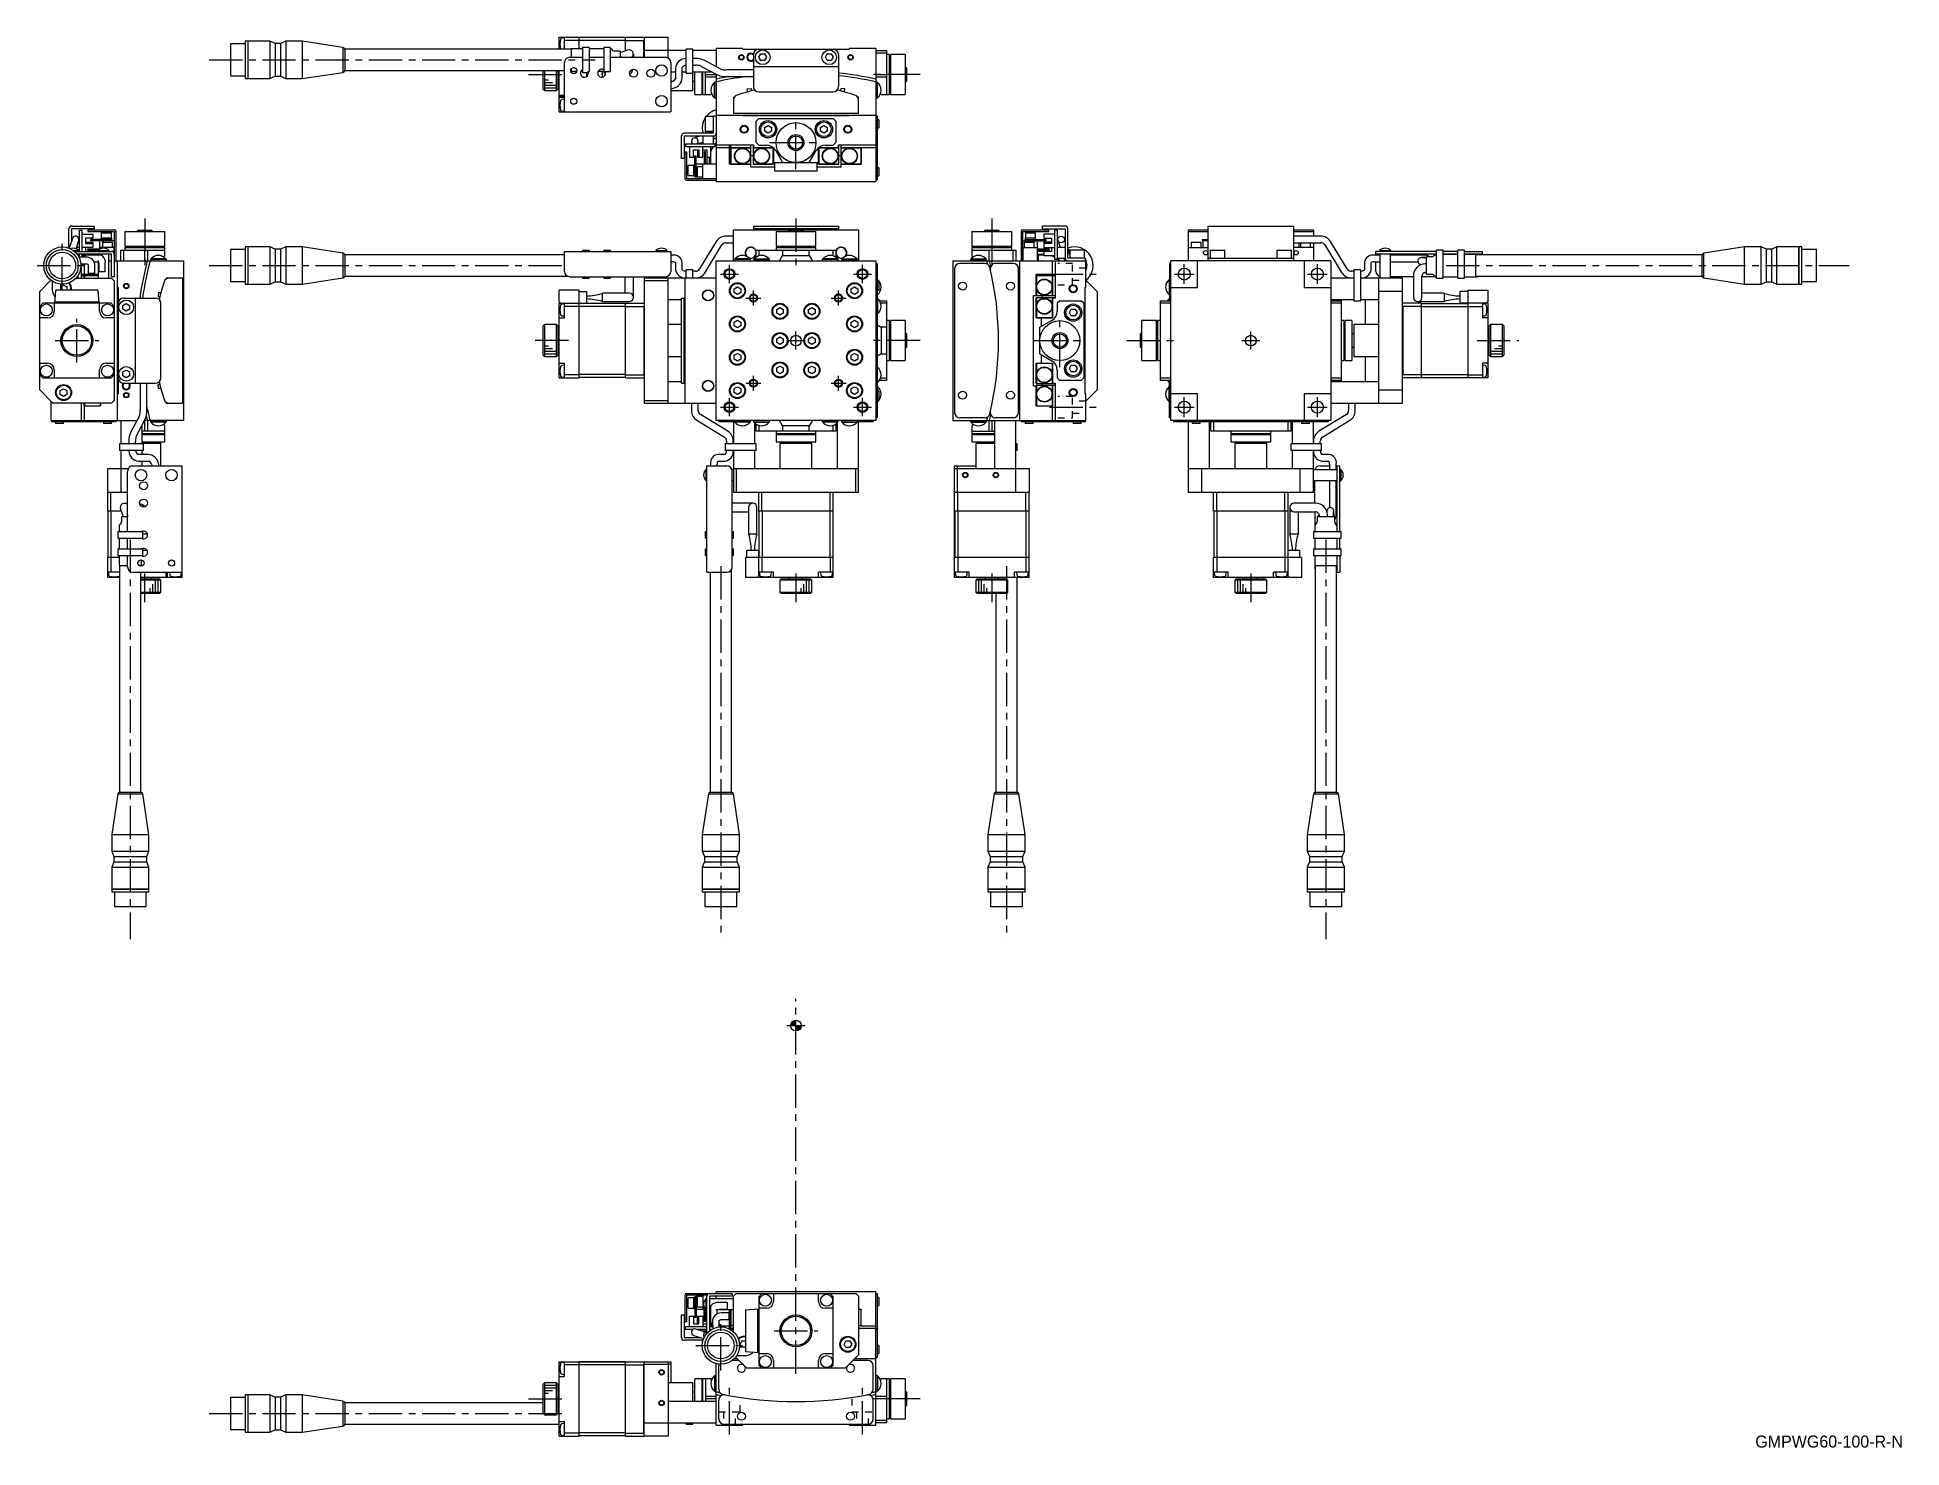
# Model space of a CAD drawing. Extents: x -273 to 427, y 17 to 547.
import ezdxf

# ---------------------------------------------------------------- set-up
doc = ezdxf.new("R2010")
doc.units = 0
doc.header["$LTSCALE"] = 10
doc.linetypes.add('CENTER', pattern=[2, 1.25, -0.25, 0.25, -0.25])
doc.linetypes.add('DOT', pattern=[0.5, 0.25, -0.25])
doc.layers.add('1', color=7, linetype='CONTINUOUS')
doc.layers.add('21', color=7, linetype='CONTINUOUS')
doc.styles.get("Standard").update_dxf_attribs({"font": 'FGP教科書体NT-M'})

msp = doc.modelspace()

# ---------------------------------------------------------------- texts
at = {"layer": '1', "color": 7}
msp.add_text('GMPWG60-100-R-N', height=4.5, dxfattribs=at).set_placement((372.019604, 16.993359))

# ---------------------------------------------------------------- blocks, each defined once
blk = doc.blocks.new('AID3973')
at = {"layer": '21', "color": 7, "linetype": 'CONTINUOUS'}
blk.add_circle((11.573306, 175.428766), 2, dxfattribs=at)
for centre, radius, start, end in [((11.573306, 175.428766), 1.8, 90, 180), ((11.573306, 175.428766), 1.6, 90, 180), ((11.573306, 175.428766), 1.4, 90, 179.999955), ((11.573306, 175.428766), 1.2, 90, 179.99997), ((11.573306, 175.428766), 1, 90, 179.999964), ((11.573304, 175.428768), 0.799999, 89.999799, 180.000086), ((11.573306, 175.428766), 0.6, 89.99994, 180), ((11.573306, 175.428766), 0.4, 90, 180), ((11.573306, 175.428766), 0.2, 90, 180), ((11.573306, 175.428766), 0.6, 269.99994, 0), ((11.573306, 175.428766), 1.8, 270, 0), ((11.573306, 175.428766), 1.6, 270, 0), ((11.573306, 175.428766), 0.4, 270, 0), ((11.573306, 175.428766), 0.2, 270, 0), ((11.573306, 175.428766), 1.2, 270, 359.99997), ((11.573306, 175.428766), 1.4, 270, 359.999955), ((11.573306, 175.428766), 1, 270, 359.999964), ((11.573304, 175.428768), 0.799999, 270.000201, 359.999914)]:
    blk.add_arc(centre, radius, start, end, dxfattribs=at)

# ---------------------------------------------------------------- linework, layer by layer
at = {"layer": '1', "color": 7, "linetype": 'CONTINUOUS'}
for p, q in [((-52.426694, 546.506912), (-69.926694, 546.506912)), ((-52.426694, 546.606912), (-45.476694, 546.606912)), ((-45.426694, 546.556912), (-45.476694, 546.606912)), ((-45.426694, 546.606912), (-36.426694, 546.606912)), ((-200.926693, 544.10691), (-200.926693, 532.106914)), ((-195.426692, 544.10691), (-200.926693, 544.10691)), ((-195.426692, 545.106911), (-195.426692, 531.106913)), ((-194.42669, 545.106911), (-195.426692, 545.106911)), ((-194.42669, 545.106911), (-194.42669, 531.106913)), ((-194.37669, 545.106911), (-194.42669, 545.056911)), ((-194.37669, 545.106911), (-194.37669, 531.106913)), ((-186.11969, 545.106911), (-194.37669, 545.106911)), ((-186.11969, 545.106911), (-186.11969, 531.106913)), ((-184.11969, 544.256912), (-186.11969, 545.106911)), ((-184.11969, 544.256912), (-184.11969, 531.956912)), ((-182.11969, 544.256912), (-184.11969, 544.256912)), ((-180.11969, 545.106911), (-182.11969, 544.256912)), ((-182.11969, 544.256912), (-182.11969, 531.956912)), ((-180.11969, 545.106911), (-180.11969, 531.106913)), ((-173.926691, 545.106911), (-180.11969, 545.106911)), ((-173.926691, 545.106911), (-173.926691, 531.106913)), ((-158.692708, 542.791237), (-173.926691, 545.106911)), ((-158.692708, 542.791237), (-158.692708, 533.422586)), ((-157.969034, 542.106912), (-157.969034, 534.106912)), ((-72.926691, 542.106912), (-157.969034, 542.106912)), ((-75.426694, 546.356912), (-76.411974, 546.270711)), ((-69.926694, 545.406912), (-75.426694, 545.406912)), ((-72.926691, 542.306912), (-72.926691, 539.106912)), ((-68.676694, 542.306912), (-72.926691, 542.306912)), ((-52.426694, 545.365491), (-69.926694, 545.365491)), ((-66.176691, 542.806912), (-68.676691, 542.806912)), ((-60.676694, 542.306912), (-66.176694, 542.306912)), ((-58.176691, 542.806912), (-60.676691, 542.806912)), ((-57.219584, 541.699805), (-57.533797, 542.014019)), ((-54.426694, 541.406912), (-56.512477, 541.406912)), ((-51.673926, 541.774961), (-54.426779, 540.773004)), ((-54.426694, 541.406912), (-54.426694, 539.106912)), ((-52.426694, 545.406912), (-45.526694, 545.406912)), ((-49.526694, 540.271453), (-49.526694, 539.106912)), ((-45.526694, 545.406912), (-45.426694, 545.506912)), ((-45.526694, 539.106912), (-45.526694, 545.406912)), ((-27.176694, 542.106912), (-29.676694, 542.106912)), ((-18.426694, 541.606912), (-27.176694, 541.606912)), ((-18.426694, 542.406912), (-18.426694, 535.595164)), ((-8.426694, 542.406912), (-18.426694, 542.406912)), ((-8.426694, 542.106912), (-8.426694, 542.406912)), ((31.573306, 542.406912), (31.573306, 542.106912)), ((41.573306, 542.406912), (31.573306, 542.406912)), ((41.573306, 541.606912), (45.573306, 541.606912)), ((45.573306, 540.606912), (41.573306, 540.606912)), ((46.573306, 540.106912), (45.573306, 540.106912)), ((52.573306, 540.106912), (47.073306, 540.106912)), ((-173.926691, 531.106913), (-158.692708, 533.422586)), ((-157.969034, 534.106912), (-75.426694, 534.106912)), ((-83.426694, 527.106912), (-83.426694, 534.106912)), ((-82.926694, 534.106912), (-82.926694, 526.606912)), ((-78.426694, 526.606912), (-78.426694, 534.106912)), ((-77.926694, 534.106912), (-77.926694, 527.106912)), ((-73.076694, 534.106912), (-72.926691, 534.106912)), ((-72.926691, 534.674809), (-72.926691, 533.906912)), ((-72.926691, 533.906912), (-70.794219, 533.906912)), ((-69.195552, 533.906912), (-68.676694, 533.906912)), ((-68.676691, 533.406912), (-66.457, 533.406912)), ((-67.126694, 533.406912), (-67.126694, 531.838054)), ((-66.551633, 533.706251), (-66.176694, 533.706251)), ((-61.73248, 533.906645), (-62.748305, 533.815758)), ((-62.695552, 533.906912), (-60.676694, 533.906912)), ((-61.126694, 531.637218), (-61.126694, 533.906912)), ((-60.676691, 533.406912), (-59.957, 533.406912)), ((-60.051633, 533.706251), (-58.176694, 533.706251)), ((-54.399758, 539.156794), (-54.426694, 539.156794)), ((-53.832974, 539.107009), (-54.399758, 539.156794)), ((-35.426694, 533.606912), (-33.676694, 533.606912)), ((-33.676694, 534.99287), (-33.676694, 531.345043)), ((-31.176694, 534.99287), (-31.166912, 535.106818)), ((-31.176694, 531.345043), (-31.176694, 534.99287)), ((-31.176694, 533.606912), (-29.676694, 533.606912)), ((-31.166912, 535.106818), (-31.134666, 535.229041)), ((-31.134666, 535.229041), (-31.088394, 535.334821)), ((-31.088394, 535.334821), (-31.030865, 535.431178)), ((-31.030865, 535.431178), (-30.95523, 535.530339)), ((-29.676694, 533.106912), (-27.176694, 533.106912)), ((-26.158745, 538.638777), (-27.176694, 538.638777)), ((-27.176694, 536.138777), (-26.158745, 536.138777)), ((-27.176694, 533.606912), (-20.009779, 533.606912)), ((-27.126694, 526.606912), (-27.126694, 533.606912)), ((-26.426694, 525.106912), (-26.426694, 533.606912)), ((-24.150533, 535.823181), (-17.882584, 532.468367)), ((-23.726694, 525.106912), (-23.726694, 533.606912)), ((-23.426694, 525.106912), (-23.426694, 533.606912)), ((-16.702855, 534.672508), (-22.970804, 538.027322)), ((-22.426694, 532.606912), (-18.426694, 532.606912)), ((-4.426694, 534.356912), (-14.694643, 534.356912)), ((41.573306, 532.606912), (45.573306, 532.606912)), ((47.073306, 536.606912), (46.573306, 536.606912)), ((53.073306, 535.106912), (52.573306, 535.606912)), ((53.073306, 535.106912), (53.073306, 530.106912)), ((-200.926693, 532.106914), (-195.426692, 532.106914)), ((-195.426692, 531.106913), (-194.42669, 531.106913)), ((-194.42669, 531.156913), (-194.37669, 531.106913)), ((-194.37669, 531.106913), (-186.11969, 531.106913)), ((-186.11969, 531.106913), (-184.11969, 531.956912)), ((-184.11969, 531.956912), (-182.11969, 531.956912)), ((-182.11969, 531.956912), (-180.11969, 531.106913)), ((-180.11969, 531.106913), (-173.926691, 531.106913)), ((-83.426694, 527.106912), (-82.926694, 526.606912)), ((-82.926694, 526.606912), (-78.426694, 526.606912)), ((-78.426694, 526.606912), (-77.926694, 527.106912)), ((-77.926694, 530.106912), (-77.426694, 530.106912)), ((-35.09976, 529.980271), (-35.426694, 529.89267)), ((-35.426694, 527.304479), (-34.452712, 527.565457)), ((-35.426694, 526.606912), (-27.126694, 526.606912)), ((-33.706116, 531.136478), (-33.74269, 531.028315)), ((-33.68395, 531.243197), (-33.706116, 531.136478)), ((-33.676694, 531.345043), (-33.68395, 531.243197)), ((-27.126694, 530.106912), (-26.426694, 530.106912)), ((-23.726694, 528.606912), (-23.426694, 528.606912)), ((-18.426694, 531.606912), (-22.426694, 531.606912)), ((-19.086249, 523.946912), (-19.086249, 529.646912)), ((-18.926694, 523.796912), (-18.926694, 529.796912)), ((-14.694643, 531.856912), (-4.426694, 531.856912)), ((-6.634796, 526.097333), (-6.731547, 527.203205)), ((-5.237255, 527.333939), (-5.162275, 526.476908)), ((28.383867, 527.333939), (28.308887, 526.476908)), ((29.781408, 526.097333), (29.878159, 527.203205)), ((45.573306, 531.606912), (41.573306, 531.606912)), ((42.073306, 523.796912), (42.073306, 529.796912)), ((42.232861, 523.946912), (42.232861, 529.646912)), ((46.573306, 528.606912), (47.073306, 528.606912)), ((52.573306, 529.606912), (53.073306, 530.106912)), ((-75.426694, 524.706546), (-77.426694, 524.706546)), ((-77.426694, 524.391875), (-77.126694, 524.391875)), ((-77.426694, 524.106912), (-75.426694, 524.106912)), ((-77.126694, 524.391875), (-77.126694, 524.356912)), ((-75.426694, 524.356912), (-77.126694, 524.356912)), ((-75.426694, 523.356912), (-76.411974, 523.270711)), ((-76.411974, 518.943113), (-75.426694, 518.856912)), ((-26.426694, 525.106912), (-23.726694, 525.106912)), ((-20.426694, 525.106912), (-20.147263, 525.386343)), ((43.293875, 525.386342), (43.573306, 525.106912)), ((47.073306, 525.106912), (52.573306, 525.106912)), ((-8.426694, 517.106912), (-8.426694, 517.406912)), ((31.573306, 517.106912), (-8.426694, 517.106912)), ((-2.426694, 516.056912), (-3.426694, 515.056912)), ((-3.426694, 507.056912), (-3.426694, 515.056912)), ((-2.426694, 516.056912), (25.573306, 516.056912)), ((-0.176694, 512.7786), (1.073306, 513.500288)), ((-0.176694, 511.335224), (-0.176694, 512.7786)), ((1.073306, 513.500288), (2.323306, 512.7786)), ((2.323306, 512.7786), (2.323306, 511.335224)), ((20.823306, 512.7786), (22.073306, 513.500288)), ((20.823306, 511.335224), (20.823306, 512.7786)), ((22.073306, 513.500288), (23.323306, 512.7786)), ((23.323306, 512.7786), (23.323306, 511.335224)), ((26.573306, 515.056912), (25.573306, 516.056912)), ((26.573306, 515.056912), (26.573306, 507.056912)), ((31.573306, 517.406912), (31.573306, 517.106912)), ((-19.426694, 511.145678), (-21.238728, 510.556912)), ((-19.737773, 505.556912), (-19.751623, 505.160293)), ((-19.536979, 511.306912), (-19.543939, 511.107582)), ((-19.426694, 508.517022), (-18.426694, 508.841942)), ((-18.801043, 506.547311), (-18.926833, 506.378549)), ((-18.426694, 507.04409), (-18.801043, 506.547311)), ((-18.426694, 506.16259), (-4.426694, 506.16259)), ((-13.426694, 505.128001), (-18.426694, 505.128001)), ((-12.876694, 505.077989), (-12.925035, 505.140872)), ((-12.925035, 505.140872), (-5.326694, 505.140872)), ((-12.876694, 505.077989), (-12.876694, 498.956559)), ((-5.326694, 505.077989), (-12.876694, 505.077989)), ((-4.526694, 505.140873), (-4.426694, 505.140872)), ((3.023306, 505.07799), (-4.526694, 505.07799)), ((-4.426694, 506.16259), (-4.426694, 505.128001)), ((-4.426694, 505.128001), (3.073306, 505.128001)), ((-3.426694, 507.056912), (-2.426694, 506.056912)), ((-2.426694, 506.056912), (0.511128, 506.056912)), ((1.073306, 510.613536), (-0.176694, 511.335224)), ((2.323306, 511.335224), (1.073306, 510.613536)), ((3.061751, 505.128001), (3.023306, 505.07799)), ((3.023306, 498.95656), (3.023306, 505.07799)), ((20.073306, 505.128001), (27.573306, 505.128001)), ((20.123306, 505.077989), (20.08486, 505.128001)), ((20.123306, 505.077989), (20.123306, 498.956559)), ((27.673306, 505.077989), (20.123306, 505.077989)), ((22.073306, 510.613536), (20.823306, 511.335224)), ((23.323306, 511.335224), (22.073306, 510.613536)), ((22.635484, 506.056912), (25.573306, 506.056912)), ((25.573306, 506.056912), (26.573306, 507.056912)), ((27.573306, 506.16259), (41.573306, 506.16259)), ((27.573306, 505.128001), (27.573306, 506.16259)), ((27.573306, 505.140872), (27.673306, 505.140872)), ((28.473306, 505.140872), (36.071647, 505.140872)), ((36.023306, 505.077989), (28.473306, 505.077989)), ((36.071647, 505.140872), (36.023306, 505.077989)), ((36.023306, 498.956559), (36.023306, 505.077989)), ((41.573306, 505.128001), (36.073306, 505.128001)), ((-28.926694, 494.656912), (-28.926694, 498.456912)), ((-26.926694, 498.456912), (-28.926694, 498.456912)), ((-26.926694, 498.556912), (-26.926694, 494.556912)), ((-26.426694, 498.556912), (-26.926694, 498.556912)), ((-26.426694, 502.060568), (-25.926694, 502.060568)), ((-26.426694, 501.903776), (-25.926694, 501.903776)), ((-22.426694, 503.556912), (-22.926694, 503.556912)), ((-22.926694, 501.556912), (-22.426694, 501.556912)), ((-20.516619, 501.556912), (-20.516619, 499.056912)), ((-12.926694, 503.056912), (-13.426694, 503.056912)), ((-12.926694, 500.544867), (-13.426694, 500.561669)), ((-13.426694, 499.795093), (-12.926694, 499.814343)), ((-5.426694, 498.906571), (-13.426694, 498.906571)), ((-12.9248, 498.920129), (-12.876694, 498.956559)), ((-12.876694, 498.956559), (-5.326694, 498.956559)), ((-5.621702, 502.765926), (-5.326694, 503.07164)), ((-5.326694, 500.968406), (-5.620369, 501.273088)), ((3.573306, 497.867168), (-5.426694, 497.867168)), ((-4.526694, 502.056912), (-5.326694, 502.056912)), ((-4.526694, 503.071641), (-4.231686, 502.765927)), ((-4.233019, 501.273089), (-4.526694, 500.968407)), ((-4.526694, 498.95656), (3.023306, 498.95656)), ((3.071411, 498.92013), (-4.526694, 498.92013)), ((3.071411, 498.92013), (3.023306, 498.95656)), ((3.97523, 504.056912), (6.573306, 499.556912)), ((16.573306, 499.556912), (19.171382, 504.056912)), ((28.573306, 497.867168), (19.573306, 497.867168)), ((20.0752, 498.920129), (20.123306, 498.956559)), ((27.673306, 498.920129), (20.0752, 498.920129)), ((20.123306, 498.956559), (27.673306, 498.956559)), ((27.378298, 502.765926), (27.673306, 503.07164)), ((27.673306, 500.968406), (27.379631, 501.273088)), ((28.473306, 502.056912), (27.673306, 502.056912)), ((28.473306, 503.07164), (28.768314, 502.765926)), ((28.766981, 501.273088), (28.473306, 500.968406)), ((28.473306, 498.956559), (36.023306, 498.956559)), ((36.073306, 498.906571), (28.573306, 498.906571)), ((36.071411, 498.920129), (36.023306, 498.956559)), ((-28.926694, 494.656912), (-26.926694, 494.656912)), ((-26.926694, 494.556912), (-26.426694, 494.556912)), ((-26.426694, 494.942122), (-25.926694, 494.942122)), ((-26.426694, 494.208922), (-25.926694, 494.208922)), ((-18.426694, 492.406912), (41.573306, 492.406912)), ((19.573306, 496.306611), (3.573306, 496.306611)), ((-253.310891, 470.19974), (-253.310891, 470.69974)), ((-253.180157, 470.19974), (-253.180157, 470.69974)), ((-245.533864, 471.19974), (-249.533864, 471.19974)), ((-249.533864, 471.19974), (-249.533864, 470.69974)), ((-249.433864, 473.19974), (-245.633864, 473.19974)), ((-249.433864, 473.19974), (-249.433864, 471.19974)), ((-246.206795, 470.19974), (-246.206795, 470.69974)), ((-245.633864, 471.19974), (-245.633864, 473.19974)), ((-245.533864, 470.69974), (-245.533864, 471.19974)), ((-245.428489, 470.19974), (-245.428489, 470.69974)), ((-240.533864, 473.69974), (-240.533864, 468.19974)), ((-235.533864, 474.19974), (-236.033864, 473.69974)), ((-235.533864, 474.19974), (-230.533864, 474.19974)), ((-230.033864, 473.69974), (-230.533864, 474.19974)), ((-225.533864, 468.19974), (-225.533864, 473.69974)), ((-18.361242, 469.921815), (-24.629191, 459.596759)), ((-11.926694, 471.94974), (-14.694643, 471.94974)), ((-14.694643, 469.44974), (-11.926694, 469.44974)), ((4.073306, 473.69974), (19.073306, 473.69974)), ((4.073306, 473.69974), (4.073306, 468.19974)), ((9.073306, 474.19974), (8.573306, 473.69974)), ((9.073306, 474.19974), (14.073306, 474.19974)), ((14.573306, 473.69974), (14.073306, 474.19974)), ((19.073306, 468.19974), (19.073306, 473.69974)), ((77.680478, 473.69974), (92.680478, 473.69974)), ((77.680478, 473.69974), (77.680478, 468.19974)), ((82.680478, 474.19974), (82.180478, 473.69974)), ((82.680478, 474.19974), (87.680478, 474.19974)), ((88.180478, 473.69974), (87.680478, 474.19974)), ((92.680478, 468.19974), (92.680478, 473.69974)), ((97.575103, 470.69974), (97.575103, 470.19974)), ((101.680478, 471.19974), (97.680478, 471.19974)), ((97.680478, 471.19974), (97.680478, 470.69974)), ((97.780478, 473.19974), (101.580478, 473.19974)), ((97.780478, 473.19974), (97.780478, 471.19974)), ((98.353408, 470.69974), (98.353408, 470.19974)), ((101.580478, 471.19974), (101.580478, 473.19974)), ((101.680478, 470.69974), (101.680478, 471.19974)), ((105.326771, 470.69974), (105.326771, 470.19974)), ((105.457504, 470.69974), (105.457504, 470.19974)), ((112.419298, 471.086011), (112.730478, 470.1283)), ((164.174647, 470.69974), (164.174647, 470.19974)), ((165.668939, 470.69974), (165.668939, 470.19974)), ((166.017562, 470.69974), (166.017562, 470.19974)), ((208.747449, 471.94974), (198.4795, 471.94974)), ((198.4795, 469.44974), (208.747449, 469.44974)), ((218.681998, 459.596759), (212.414048, 469.921815)), ((-258.083864, 464.50529), (-258.083864, 465.19974)), ((-255.068369, 464.081202), (-257.800845, 463.985782)), ((-254.749816, 464.789665), (-254.759409, 464.789636)), ((-249.685355, 464.789665), (-254.749816, 464.789665)), ((-254.533864, 466.69974), (-254.533864, 467.19974)), ((-254.533864, 467.19974), (-250.083864, 467.19974)), ((-254.533864, 466.69974), (-250.51, 466.69974)), ((-250.583864, 465.19974), (-250.583864, 464.789665)), ((-250.567183, 462.760419), (-250.417717, 461.539665)), ((-249.558554, 464.783845), (-249.685355, 464.789665)), ((-249.411075, 464.762239), (-249.558554, 464.783845)), ((-249.264673, 464.724331), (-249.411075, 464.762239)), ((-249.120796, 464.669833), (-249.264673, 464.724331)), ((-248.981068, 464.598622), (-249.120796, 464.669833)), ((-246.583864, 456.19974), (-246.583864, 465.19974)), ((-246.583864, 462.69974), (-245.583864, 462.69974)), ((-242.033864, 462.69974), (-242.033864, 466.69974)), ((-241.033864, 466.69974), (-241.033864, 462.69974)), ((-240.533864, 467.69974), (-240.533864, 466.69974)), ((-237.033864, 468.19974), (-237.033864, 467.69974)), ((-233.033864, 462.69974), (-233.033864, 466.69974)), ((-232.033864, 466.69974), (-232.033864, 462.69974)), ((-224.993864, 463.19974), (-230.993864, 463.19974)), ((-225.143864, 463.359295), (-230.843864, 463.359295)), ((-229.033864, 467.69974), (-229.033864, 468.19974)), ((-226.072094, 464.161511), (-225.533864, 464.69974)), ((-218.383864, 402.69974), (-218.383864, 462.69974)), ((-200.926693, 466.899738), (-200.926693, 454.899742)), ((-195.426692, 466.899738), (-200.926693, 466.899738)), ((-195.426692, 467.899739), (-195.426692, 453.899741)), ((-194.42669, 467.899739), (-195.426692, 467.899739)), ((-194.42669, 467.899739), (-194.42669, 453.899741)), ((-194.37669, 467.899739), (-194.42669, 467.849739)), ((-194.37669, 467.899739), (-194.37669, 453.899741)), ((-186.11969, 467.899739), (-194.37669, 467.899739)), ((-186.11969, 467.899739), (-186.11969, 453.899741)), ((-184.11969, 467.04974), (-186.11969, 467.899739)), ((-184.11969, 467.04974), (-184.11969, 454.74974)), ((-182.11969, 467.04974), (-184.11969, 467.04974)), ((-180.11969, 467.899739), (-182.11969, 467.04974)), ((-182.11969, 467.04974), (-182.11969, 454.74974)), ((-180.11969, 467.899739), (-180.11969, 453.899741)), ((-173.926691, 467.899739), (-180.11969, 467.899739)), ((-173.926691, 467.899739), (-173.926691, 453.899741)), ((-158.692708, 465.584066), (-173.926691, 467.899739)), ((-158.692708, 465.584066), (-158.692708, 456.215415)), ((-157.969034, 464.89974), (-157.969034, 456.89974)), ((-75.426694, 464.89974), (-157.969034, 464.89974)), ((-68.676694, 466.69974), (-66.176694, 466.69974)), ((-68.676694, 466.69974), (-68.676694, 466.19974)), ((-66.176694, 466.69974), (-66.176694, 466.19974)), ((-60.676694, 466.69974), (-58.176694, 466.69974)), ((-60.676694, 466.69974), (-60.676694, 466.19974)), ((-58.176694, 466.69974), (-58.176694, 466.19974)), ((-34.776236, 464.789665), (-35.426694, 464.789665)), ((-22.492146, 458.29944), (-16.224197, 468.624496)), ((-18.426694, 402.69974), (-18.426694, 462.69974)), ((-11.526694, 463.19974), (-11.526694, 462.69974)), ((-5.676694, 463.359295), (-11.376694, 463.359295)), ((-11.376694, 463.359295), (-11.376694, 463.19974)), ((-5.676694, 463.19974), (-5.676694, 463.359295)), ((-5.526694, 462.69974), (-5.526694, 463.19974)), ((-4.326694, 463.19974), (1.673306, 463.19974)), ((-4.326694, 463.19974), (-4.326694, 462.69974)), ((-4.176694, 463.359295), (1.523306, 463.359295)), ((-4.176694, 463.359295), (-4.176694, 463.19974)), ((-3.426694, 464.046049), (-3.426694, 466.69974)), ((-2.426694, 466.69974), (-2.426694, 464.532444)), ((1.523306, 463.19974), (1.523306, 463.359295)), ((1.673306, 462.69974), (1.673306, 463.19974)), ((4.073306, 468.19974), (19.073306, 468.19974)), ((4.073306, 467.69974), (19.073306, 467.69974)), ((4.073306, 467.69974), (4.073306, 466.69974)), ((5.418605, 462.69974), (6.573306, 464.69974)), ((6.573306, 466.69974), (6.573306, 464.69974)), ((6.573306, 464.69974), (16.573306, 464.69974)), ((7.573306, 468.19974), (7.573306, 467.69974)), ((15.573306, 467.69974), (15.573306, 468.19974)), ((16.573306, 464.69974), (16.573306, 466.69974)), ((16.573306, 464.69974), (17.728006, 462.69974)), ((19.073306, 466.69974), (19.073306, 467.69974)), ((27.473306, 463.19974), (21.473306, 463.19974)), ((21.473306, 463.19974), (21.473306, 462.69974)), ((27.323306, 463.359295), (21.623306, 463.359295)), ((21.623306, 463.359295), (21.623306, 463.19974)), ((25.573306, 464.532444), (25.573306, 466.69974)), ((26.573306, 466.69974), (26.573306, 464.046049)), ((27.323306, 463.19974), (27.323306, 463.359295)), ((27.473306, 462.69974), (27.473306, 463.19974)), ((28.673306, 463.19974), (28.673306, 462.69974)), ((28.823306, 463.359295), (34.523306, 463.359295)), ((28.823306, 463.359295), (28.823306, 463.19974)), ((34.523306, 463.19974), (34.523306, 463.359295)), ((34.673306, 462.69974), (34.673306, 463.19974)), ((41.573306, 462.69974), (41.573306, 402.69974)), ((70.530478, 462.69974), (70.530478, 402.69974)), ((77.140478, 463.19974), (83.140478, 463.19974)), ((77.290478, 463.359295), (82.990478, 463.359295)), ((77.680478, 468.19974), (92.680478, 468.19974)), ((77.680478, 467.69974), (92.680478, 467.69974)), ((77.680478, 464.69974), (78.218707, 464.161511)), ((81.180478, 468.19974), (81.180478, 467.69974)), ((84.180478, 462.69974), (84.180478, 466.69974)), ((85.180478, 466.69974), (85.180478, 462.69974)), ((89.180478, 467.69974), (89.180478, 468.19974)), ((92.680478, 466.69974), (92.680478, 467.69974)), ((93.180478, 462.69974), (93.180478, 466.69974)), ((94.180478, 466.69974), (94.180478, 462.69974)), ((102.730478, 462.69974), (102.730478, 465.19974)), ((104.730478, 464.789665), (102.730478, 464.789665)), ((104.680478, 467.19974), (104.680478, 466.69974)), ((106.680478, 466.69974), (106.680478, 467.19974)), ((108.730453, 464.087474), (107.454032, 464.700581)), ((107.990268, 457.69974), (107.990268, 462.69974)), ((109.013701, 462.69974), (109.013701, 448.69974)), ((110.220877, 463.07409), (109.73045, 463.43207)), ((110.717655, 462.69974), (110.220877, 463.07409)), ((110.230478, 463.69974), (110.230478, 463.066855)), ((112.190588, 463.69974), (112.515507, 462.69974)), ((114.480478, 464.742354), (113.730478, 467.050616)), ((120.040989, 463.69974), (119.980478, 463.80455)), ((120.300797, 463.24974), (120.230478, 463.371537)), ((120.530478, 452.69974), (120.530478, 462.69974)), ((162.4795, 452.69974), (162.4795, 462.69974)), ((202.4795, 462.69974), (202.4795, 452.69974)), ((210.277003, 468.624496), (216.544952, 458.29944)), ((230.9795, 464.789665), (228.829042, 464.789665)), ((230.9795, 465.19974), (230.9795, 456.19974)), ((234.9795, 456.19974), (234.9795, 465.19974)), ((247.729868, 464.789665), (234.9795, 464.789665)), ((248.4795, 464.054793), (246.45387, 463.860565)), ((248.452565, 463.7726), (246.681054, 463.814004)), ((248.4795, 463.7726), (248.452565, 463.7726)), ((248.4795, 457.59974), (248.4795, 464.19974)), ((250.565283, 464.19974), (248.4795, 464.19974)), ((251.586603, 464.806847), (251.27239, 464.492633)), ((254.729497, 466.69974), (252.229497, 466.69974)), ((260.2295, 465.09974), (254.729497, 465.09974)), ((262.729497, 466.69974), (260.229497, 466.69974)), ((266.979497, 465.09974), (262.729497, 465.09974)), ((266.979497, 456.69974), (266.979497, 465.09974)), ((352.02184, 464.89974), (266.979497, 464.89974)), ((352.02184, 456.89974), (352.02184, 464.89974)), ((367.979497, 467.899739), (352.745514, 465.584066)), ((352.745514, 456.215415), (352.745514, 465.584066)), ((367.979497, 453.899741), (367.979497, 467.899739)), ((374.172496, 467.899739), (367.979497, 467.899739)), ((374.172496, 453.899741), (374.172496, 467.899739)), ((376.172496, 467.04974), (374.172496, 467.899739)), ((376.172496, 454.74974), (376.172496, 467.04974)), ((378.172496, 467.04974), (376.172496, 467.04974)), ((380.172496, 467.899739), (378.172496, 467.04974)), ((378.172496, 454.74974), (378.172496, 467.04974)), ((380.172496, 453.899741), (380.172496, 467.899739)), ((388.429496, 467.899739), (380.172496, 467.899739)), ((388.429496, 453.899741), (388.429496, 467.899739)), ((388.479496, 467.849739), (388.429496, 467.899739)), ((388.479496, 453.899741), (388.479496, 467.899739)), ((389.479498, 467.899739), (388.479496, 467.899739)), ((389.479498, 453.899741), (389.479498, 467.899739)), ((394.979499, 466.899738), (389.479498, 466.899738)), ((394.979499, 454.899742), (394.979499, 466.899738)), ((-268.397111, 455.386494), (-272.583864, 451.19974)), ((-258.896381, 456.19974), (-245.583864, 456.19974)), ((-258.083864, 456.19974), (-258.083864, 457.294191)), ((-257.110375, 461.508369), (-254.981121, 461.582725)), ((-257.087079, 460.687647), (-256.569726, 461.077501)), ((-256.867088, 456.19974), (-256.867088, 460.853422)), ((-256.569726, 461.077501), (-255.910193, 461.550515)), ((-255.854326, 457.198609), (-255.793645, 457.14974)), ((-255.854326, 456.19974), (-255.854326, 457.198609)), ((-255.843654, 461.552604), (-255.843654, 457.69974)), ((-255.793645, 457.14974), (-255.793645, 456.19974)), ((-250.583864, 457.14974), (-255.793645, 457.14974)), ((-254.981121, 461.582725), (-254.952392, 461.582927)), ((-254.952392, 461.582927), (-254.911416, 461.580444)), ((-254.911416, 461.580444), (-254.87068, 461.574716)), ((-254.87068, 461.574716), (-254.830893, 461.56592)), ((-254.830893, 461.56592), (-254.792623, 461.554379)), ((-254.792623, 461.554379), (-254.756197, 461.540467)), ((-254.756197, 461.540467), (-254.721734, 461.524531)), ((-254.721734, 461.524531), (-254.689214, 461.506861)), ((-254.689214, 461.506861), (-254.658551, 461.487681)), ((-254.658551, 461.487681), (-254.629638, 461.467165)), ((-254.629638, 461.467165), (-254.60237, 461.445447)), ((-254.60237, 461.445447), (-254.576652, 461.422633)), ((-254.576652, 461.422633), (-254.552406, 461.39881)), ((-254.552406, 461.39881), (-254.529567, 461.37405)), ((-254.529567, 461.37405), (-254.508086, 461.348417)), ((-254.508086, 461.348417), (-254.487921, 461.321969)), ((-254.487921, 461.321969), (-254.469042, 461.29476)), ((-254.469042, 461.29476), (-254.451428, 461.266838)), ((-254.451428, 461.266838), (-254.435061, 461.238253)), ((-254.435061, 461.238253), (-254.419931, 461.209054)), ((-254.419931, 461.209054), (-254.406029, 461.179286)), ((-254.406029, 461.179286), (-254.393352, 461.148998)), ((-254.393352, 461.148998), (-254.381897, 461.118237)), ((-254.381897, 461.118237), (-254.371664, 461.087051)), ((-254.371664, 461.087051), (-254.362652, 461.05549)), ((-254.362652, 461.05549), (-254.354864, 461.023602)), ((-254.354864, 461.023602), (-254.348301, 460.991437)), ((-254.348301, 460.991437), (-254.342963, 460.959046)), ((-254.342963, 460.959046), (-254.338852, 460.92648)), ((-254.338852, 460.92648), (-254.335968, 460.89379)), ((-254.335968, 460.89379), (-254.33431, 460.861029)), ((-254.33431, 460.861029), (-254.333864, 460.833039)), ((-254.333864, 460.833039), (-254.333864, 457.89974)), ((-253.077413, 457.19974), (-253.077413, 457.69974)), ((-252.16624, 462.289665), (-250.46415, 462.289665)), ((-251.833864, 457.89974), (-251.833864, 460.833039)), ((-251.041508, 457.69974), (-251.027809, 457.19974)), ((-250.583864, 462.289665), (-250.583864, 456.19974)), ((-250.417717, 461.539665), (-250.417717, 458.539665)), ((-247.917717, 458.539665), (-247.917717, 461.539665)), ((-244.583864, 455.19974), (-245.583864, 456.19974)), ((-173.926691, 453.899741), (-158.692708, 456.215415)), ((-157.969034, 456.89974), (-74.298474, 456.89974)), ((-68.676691, 456.69974), (-68.676691, 456.19974)), ((-68.676691, 456.19974), (-66.176691, 456.19974)), ((-66.176691, 456.69974), (-66.176691, 456.19974)), ((-60.676691, 456.69974), (-60.676691, 456.19974)), ((-60.676691, 456.19974), (-58.176691, 456.19974)), ((-58.176691, 456.701804), (-58.176691, 456.19974)), ((-40.926694, 456.69974), (-40.926694, 456.19974)), ((-36.926694, 456.19974), (-36.926694, 456.763249)), ((-35.426694, 462.289665), (-34.776236, 462.289665)), ((-33.759825, 462.073471), (-33.671846, 462.009366)), ((-33.676694, 462.013701), (-33.676694, 459.32696)), ((-33.671846, 462.009366), (-33.654487, 461.990805)), ((-31.167644, 459.343292), (-31.177002, 459.357728)), ((-31.176694, 459.32696), (-31.176694, 462.075795)), ((-31.091493, 459.259039), (-31.167644, 459.343292)), ((-29.949677, 456.293542), (-29.737364, 456.279266)), ((-29.737364, 456.279266), (-29.676739, 456.276533)), ((-27.176694, 459.271515), (-29.676694, 459.271515)), ((-26.158745, 458.771515), (-27.176694, 458.771515)), ((-27.176694, 456.271515), (-26.158745, 456.271515)), ((42.232861, 455.64974), (42.073306, 455.64974)), ((42.232861, 454.69974), (42.232861, 455.64974)), ((101.842071, 449.69974), (101.842071, 457.69974)), ((101.892062, 457.14974), (101.853211, 457.198466)), ((101.892062, 457.14974), (101.892062, 449.59974)), ((107.940259, 457.14974), (101.892062, 457.14974)), ((102.56381, 457.69974), (102.579469, 457.19974)), ((103.174422, 457.19974), (103.188122, 457.69974)), ((105.224026, 457.69974), (105.224026, 457.19974)), ((107.940259, 457.14974), (108.00094, 457.198609)), ((107.940259, 449.59974), (107.940259, 457.14974)), ((108.00094, 457.198609), (108.00094, 449.59974)), ((124.730478, 451.19974), (120.530478, 455.39974)), ((151.9795, 455.64974), (151.819945, 455.64974)), ((152.4795, 455.79974), (151.9795, 455.79974)), ((221.2295, 456.19974), (212.4795, 456.19974)), ((221.2295, 458.771515), (220.211551, 458.771515)), ((220.211551, 456.271515), (221.2295, 456.271515)), ((223.7295, 459.271515), (221.2295, 459.271515)), ((225.167059, 459.280912), (225.064041, 459.193078)), ((225.235586, 459.368654), (225.167059, 459.280912)), ((225.2295, 462.075795), (225.2295, 459.357271)), ((227.72911, 462.01347), (227.836767, 462.087397)), ((227.7295, 459.32696), (227.7295, 462.075795)), ((227.836767, 462.087397), (227.937674, 462.136362)), ((228.829042, 462.289665), (230.9795, 462.289665)), ((234.9795, 462.289665), (245.239818, 462.289665)), ((247.367691, 458.144439), (247.475987, 458.211795)), ((247.475987, 458.211795), (247.593149, 458.267737)), ((247.593149, 458.267737), (247.71898, 458.31053)), ((247.71898, 458.31053), (247.852638, 458.338083)), ((247.852638, 458.338083), (247.988845, 458.348224)), ((247.988845, 458.348224), (247.998578, 458.348269)), ((248.4795, 461.548269), (247.998578, 461.548269)), ((247.998578, 458.348269), (248.4795, 458.348269)), ((248.2795, 458.348269), (248.2795, 457.89974)), ((248.4795, 457.89974), (248.2795, 457.89974)), ((248.4795, 457.59974), (250.565283, 457.59974)), ((251.27239, 457.306847), (251.586603, 456.992633)), ((252.229497, 456.19974), (254.729497, 456.19974)), ((254.7295, 456.69974), (260.2295, 456.69974)), ((260.229497, 456.19974), (262.729497, 456.19974)), ((266.979497, 456.89974), (352.02184, 456.89974)), ((352.745514, 456.215415), (367.979497, 453.899741)), ((-267.848405, 454.998196), (-267.848405, 451.948269)), ((-250.683498, 451.69974), (-266.48423, 451.69974)), ((-264.648405, 451.948269), (-264.648405, 453.922543)), ((-264.648405, 453.028503), (-263.583864, 453.643116)), ((-263.583864, 453.643116), (-262.333864, 452.921428)), ((-262.333864, 452.921428), (-262.333864, 451.69974)), ((-243.383864, 452.69974), (-243.083864, 452.69974)), ((-243.083864, 452.69974), (-243.083864, 412.69974)), ((-228.037521, 449.23658), (-227.467036, 449.176619)), ((-227.094356, 450.645711), (-227.880728, 450.728363)), ((-200.926693, 454.899742), (-195.426692, 454.899742)), ((-195.426692, 453.899741), (-194.42669, 453.899741)), ((-194.42669, 453.949741), (-194.37669, 453.899741)), ((-194.37669, 453.899741), (-186.11969, 453.899741)), ((-186.11969, 453.899741), (-184.11969, 454.74974)), ((-184.11969, 454.74974), (-182.11969, 454.74974)), ((-182.11969, 454.74974), (-180.11969, 453.899741)), ((-180.11969, 453.899741), (-173.926691, 453.899741)), ((-69.926694, 451.69974), (-77.426694, 451.69974)), ((-77.426694, 447.19974), (-77.426694, 451.69974)), ((-69.926694, 451.09974), (-67.126694, 451.09974)), ((-67.126694, 451.09974), (-67.126694, 446.69974)), ((-36.426694, 455.19974), (-45.426694, 455.19974)), ((-11.676694, 452.171428), (-10.426694, 452.893116)), ((-11.676694, 450.728052), (-11.676694, 452.171428)), ((-10.426694, 450.006365), (-11.676694, 450.728052)), ((-10.426694, 452.893116), (-9.176694, 452.171428)), ((-9.176694, 450.728052), (-10.426694, 450.006365)), ((-9.176694, 452.171428), (-9.176694, 450.728052)), ((32.323306, 452.171428), (33.573306, 452.893116)), ((32.323306, 450.728052), (32.323306, 452.171428)), ((33.573306, 450.006365), (32.323306, 450.728052)), ((33.573306, 452.893116), (34.823306, 452.171428)), ((34.823306, 450.728052), (33.573306, 450.006365)), ((34.823306, 452.171428), (34.823306, 450.728052)), ((42.073306, 449.94974), (42.232861, 449.94974)), ((42.232862, 448.44974), (42.073307, 448.44974)), ((42.232861, 449.94974), (42.232861, 451.69974)), ((42.232862, 448.44974), (42.232862, 442.74974)), ((95.230478, 452.69974), (95.530478, 452.69974)), ((95.230478, 412.69974), (95.230478, 452.69974)), ((100.816026, 415.69974), (100.816026, 449.69974)), ((101.853211, 441.201014), (101.853211, 448.79974)), ((101.892062, 448.79974), (101.892062, 441.24974)), ((103.878402, 449.59974), (104.178848, 449.892854)), ((104.178848, 448.506626), (103.878402, 448.79974)), ((104.230478, 448.79974), (104.230478, 449.59974)), ((105.657779, 449.891754), (105.956908, 449.59974)), ((105.956908, 448.79974), (105.657779, 448.507727)), ((107.940259, 441.24974), (107.940259, 448.79974)), ((107.990268, 448.69974), (107.990268, 441.19974)), ((109.013701, 448.69974), (107.990268, 448.69974)), ((108.00094, 448.79974), (108.000939, 448.69974)), ((120.230478, 452.69974), (120.530478, 452.69974)), ((120.230478, 412.69974), (120.230478, 452.69974)), ((124.730478, 451.19974), (124.730478, 414.19974)), ((151.819944, 447.69974), (151.819944, 448.44974)), ((151.979499, 448.44974), (151.819944, 448.44974)), ((151.819945, 449.94974), (151.9795, 449.94974)), ((152.479499, 448.59974), (151.979499, 448.59974)), ((151.9795, 449.79974), (152.4795, 449.79974)), ((152.4795, 452.69974), (162.4795, 452.69974)), ((202.4795, 452.69974), (212.4795, 452.69974)), ((239.4795, 451.19974), (230.4795, 451.19974)), ((255.1795, 450.548269), (255.1795, 447.348269)), ((261.1795, 446.69974), (261.1795, 451.09974)), ((263.9795, 451.09974), (261.1795, 451.09974)), ((263.9795, 451.69974), (271.4795, 451.69974)), ((271.4795, 451.69974), (271.4795, 447.19974)), ((367.979497, 453.899741), (374.172496, 453.899741)), ((374.172496, 453.899741), (376.172496, 454.74974)), ((376.172496, 454.74974), (378.172496, 454.74974)), ((378.172496, 454.74974), (380.172496, 453.899741)), ((380.172496, 453.899741), (388.429496, 453.899741)), ((388.429496, 453.899741), (388.479496, 453.949741)), ((388.479496, 453.899741), (389.479498, 453.899741)), ((389.479498, 454.899742), (394.979499, 454.899742)), ((-271.383864, 446.69974), (-272.583864, 445.49974)), ((-267.083864, 446.69974), (-267.083864, 443.69974)), ((-250.368828, 447.19974), (-266.798901, 447.19974)), ((-250.083864, 443.69974), (-250.083864, 446.69974)), ((-244.583864, 445.49974), (-245.783864, 446.69974)), ((-77.426694, 447.19974), (-77.126694, 447.19974)), ((-77.126694, 447.19974), (-77.126694, 446.69974)), ((-75.426694, 446.44974), (-76.411974, 446.363539)), ((-76.411974, 442.035941), (-75.426694, 441.94974)), ((-69.926694, 445.49974), (-75.426694, 445.49974)), ((-52.426694, 446.59974), (-69.926694, 446.59974)), ((-52.426694, 445.458319), (-69.926694, 445.458319)), ((-52.426694, 446.69974), (-45.526694, 446.69974)), ((-52.426694, 445.49974), (-45.476694, 445.49974)), ((-45.426694, 446.59974), (-45.526694, 446.69974)), ((-45.476694, 445.49974), (-45.426694, 445.54974)), ((-45.476694, 419.89974), (-45.476694, 445.49974)), ((-36.426694, 448.19974), (-31.426694, 448.19974)), ((4.323306, 444.421428), (5.573306, 445.143116)), ((4.323306, 442.978052), (4.323306, 444.421428)), ((5.573306, 442.256365), (4.323306, 442.978052)), ((5.573306, 445.143116), (6.823306, 444.421428)), ((6.823306, 442.978052), (5.573306, 442.256365)), ((6.823306, 444.421428), (6.823306, 442.978052)), ((16.323306, 444.421428), (17.573306, 445.143116)), ((16.323306, 442.978052), (16.323306, 444.421428)), ((17.573306, 442.256365), (16.323306, 442.978052)), ((17.573306, 445.143116), (18.823306, 444.421428)), ((18.823306, 442.978052), (17.573306, 442.256365)), ((18.823306, 444.421428), (18.823306, 442.978052)), ((42.073307, 442.74974), (42.232862, 442.74974)), ((42.919616, 447.69974), (45.573306, 447.69974)), ((45.573306, 446.69974), (43.406011, 446.69974)), ((110.730478, 447.69974), (109.730478, 446.69974)), ((109.730478, 446.69974), (109.730478, 443.761918)), ((110.730478, 447.69974), (118.730478, 447.69974)), ((114.287102, 443.19974), (115.00879, 444.44974)), ((115.00879, 441.94974), (114.287102, 443.19974)), ((115.00879, 444.44974), (116.452165, 444.44974)), ((116.452165, 441.94974), (115.00879, 441.94974)), ((116.452165, 444.44974), (117.173853, 443.19974)), ((117.173853, 443.19974), (116.452165, 441.94974)), ((119.730478, 446.69974), (118.730478, 447.69974)), ((119.730478, 446.69974), (119.730478, 418.69974)), ((148.4795, 447.69974), (152.4795, 447.69974)), ((152.4795, 446.69974), (148.4795, 446.69974)), ((212.4795, 448.19974), (221.2295, 448.19974)), ((212.4795, 447.69974), (216.4795, 447.69974)), ((216.4795, 446.69974), (212.4795, 446.69974)), ((213.139054, 447.69974), (213.139054, 448.19974)), ((221.2295, 447.69974), (223.7295, 447.69974)), ((223.7295, 448.19974), (230.4795, 448.19974)), ((239.5795, 446.69974), (239.4795, 446.59974)), ((239.4795, 445.54974), (239.5295, 445.49974)), ((239.5295, 445.49974), (239.5295, 419.89974)), ((246.4795, 445.49974), (239.5295, 445.49974)), ((246.4795, 446.69974), (239.5795, 446.69974)), ((246.4795, 446.59974), (263.9795, 446.59974)), ((246.4795, 445.458319), (263.9795, 445.458319)), ((263.9795, 445.49974), (269.4795, 445.49974)), ((270.46478, 446.363539), (269.4795, 446.44974)), ((269.4795, 441.94974), (270.46478, 442.035941)), ((271.1795, 446.69974), (271.1795, 447.19974)), ((271.4795, 447.19974), (271.1795, 447.19974)), ((-269.583864, 441.19974), (-272.583864, 441.19974)), ((-244.583864, 441.19974), (-247.583864, 441.19974)), ((-82.926694, 438.69974), (-83.426694, 438.19974)), ((-78.426694, 438.69974), (-82.926694, 438.69974)), ((-77.926694, 438.19974), (-78.426694, 438.69974)), ((-77.426694, 435.19974), (-77.926694, 435.19974)), ((-77.426694, 441.19974), (-75.426694, 441.19974)), ((-31.426694, 438.69974), (-36.426694, 438.69974)), ((-11.676694, 439.671428), (-10.426694, 440.393116)), ((-11.676694, 438.228052), (-11.676694, 439.671428)), ((-10.426694, 437.506365), (-11.676694, 438.228052)), ((-10.426694, 440.393116), (-9.176694, 439.671428)), ((-9.176694, 438.228052), (-10.426694, 437.506365)), ((-9.176694, 439.671428), (-9.176694, 438.228052)), ((32.323306, 439.671428), (33.573306, 440.393116)), ((32.323306, 438.228052), (32.323306, 439.671428)), ((33.573306, 437.506365), (32.323306, 438.228052)), ((33.573306, 440.393116), (34.823306, 439.671428)), ((34.823306, 438.228052), (33.573306, 437.506365)), ((34.823306, 439.671428), (34.823306, 438.228052)), ((42.073306, 438.565766), (43.573306, 437.69974)), ((45.573306, 437.69974), (43.573306, 437.69974)), ((43.573306, 437.69974), (43.573306, 427.69974)), ((46.573306, 440.19974), (45.573306, 440.19974)), ((46.573306, 440.19974), (46.573306, 425.19974)), ((47.073306, 436.69974), (46.573306, 436.69974)), ((47.073306, 440.19974), (47.073306, 425.19974)), ((52.573306, 440.19974), (47.073306, 440.19974)), ((52.573306, 440.19974), (52.573306, 425.19974)), ((53.073306, 435.19974), (52.573306, 435.69974)), ((53.073306, 435.19974), (53.073306, 430.19974)), ((101.853211, 441.201014), (101.892062, 441.24974)), ((101.892062, 441.24974), (107.940259, 441.24974)), ((107.730478, 440.297816), (103.230478, 437.69974)), ((103.730478, 441.19974), (103.730478, 437.988415)), ((107.990268, 441.209466), (107.940259, 441.24974)), ((141.4795, 435.69974), (140.9795, 435.19974)), ((141.4795, 425.19974), (141.4795, 440.19974)), ((146.9795, 440.19974), (141.4795, 440.19974)), ((146.9795, 425.19974), (146.9795, 440.19974)), ((147.4795, 436.69974), (146.9795, 436.69974)), ((147.4795, 425.19974), (147.4795, 440.19974)), ((148.4795, 440.19974), (147.4795, 440.19974)), ((217.4795, 440.19974), (216.4795, 440.19974)), ((217.4795, 440.19974), (217.4795, 425.19974)), ((217.7795, 436.69974), (217.4795, 436.69974)), ((217.7795, 440.19974), (217.7795, 425.19974)), ((220.4795, 440.19974), (217.7795, 440.19974)), ((220.4795, 440.19974), (220.4795, 425.19974)), ((221.1795, 435.19974), (220.4795, 435.19974)), ((221.1795, 438.69974), (221.1795, 426.69974)), ((230.4795, 438.69974), (221.1795, 438.69974)), ((271.4795, 441.19974), (269.4795, 441.19974)), ((271.9795, 435.19974), (271.4795, 435.19974)), ((272.4795, 438.69974), (271.9795, 438.19974)), ((271.9795, 427.19974), (271.9795, 438.19974)), ((272.4795, 438.69974), (272.4795, 426.69974)), ((276.9795, 438.69974), (272.4795, 438.69974)), ((276.9795, 426.69974), (276.9795, 438.69974)), ((277.4795, 438.19974), (276.9795, 438.69974)), ((277.4795, 438.19974), (277.4795, 427.19974)), ((-77.926694, 430.19974), (-77.426694, 430.19974)), ((-11.676694, 427.171428), (-10.426694, 427.893116)), ((-10.426694, 427.893116), (-9.176694, 427.171428)), ((4.323306, 433.421428), (5.573306, 434.143116)), ((4.323306, 431.978052), (4.323306, 433.421428)), ((5.573306, 431.256365), (4.323306, 431.978052)), ((5.573306, 434.143116), (6.823306, 433.421428)), ((6.823306, 431.978052), (5.573306, 431.256365)), ((6.823306, 433.421428), (6.823306, 431.978052)), ((16.323306, 433.421428), (17.573306, 434.143116)), ((16.323306, 431.978052), (16.323306, 433.421428)), ((17.573306, 431.256365), (16.323306, 431.978052)), ((17.573306, 434.143116), (18.823306, 433.421428)), ((18.823306, 431.978052), (17.573306, 431.256365)), ((18.823306, 433.421428), (18.823306, 431.978052)), ((32.323306, 427.171428), (33.573306, 427.893116)), ((33.573306, 427.893116), (34.823306, 427.171428)), ((43.573306, 427.69974), (42.073306, 426.833715)), ((43.573306, 427.69974), (45.573306, 427.69974)), ((46.573306, 428.69974), (47.073306, 428.69974)), ((52.573306, 429.69974), (53.073306, 430.19974)), ((103.230478, 427.69974), (107.730478, 425.101664)), ((103.730478, 427.411065), (103.730478, 424.19974)), ((140.9795, 430.19974), (141.4795, 429.69974)), ((146.9795, 428.69974), (147.4795, 428.69974)), ((217.4795, 428.69974), (217.7795, 428.69974)), ((220.4795, 430.19974), (221.1795, 430.19974)), ((271.4795, 430.19974), (271.9795, 430.19974)), ((-272.583864, 424.19974), (-269.583864, 424.19974)), ((-267.083864, 421.69974), (-267.083864, 418.69974)), ((-250.083864, 418.69974), (-250.083864, 421.69974)), ((-247.583864, 424.19974), (-244.583864, 424.19974)), ((-83.426694, 427.19974), (-82.926694, 426.69974)), ((-82.926694, 426.69974), (-78.426694, 426.69974)), ((-78.426694, 426.69974), (-77.926694, 427.19974)), ((-77.426694, 424.19974), (-75.426694, 424.19974)), ((-75.426694, 423.44974), (-76.411974, 423.363539)), ((-36.426694, 426.69974), (-31.426694, 426.69974)), ((-11.676694, 425.728052), (-11.676694, 427.171428)), ((-10.426694, 425.006365), (-11.676694, 425.728052)), ((-9.176694, 425.728052), (-10.426694, 425.006365)), ((-9.176694, 427.171428), (-9.176694, 425.728052)), ((4.323306, 422.421428), (5.573306, 423.143116)), ((4.323306, 420.978052), (4.323306, 422.421428)), ((5.573306, 420.256365), (4.323306, 420.978052)), ((5.573306, 423.143116), (6.823306, 422.421428)), ((6.823306, 420.978052), (5.573306, 420.256365)), ((6.823306, 422.421428), (6.823306, 420.978052)), ((16.323306, 422.421428), (17.573306, 423.143116)), ((16.323306, 420.978052), (16.323306, 422.421428)), ((17.573306, 420.256365), (16.323306, 420.978052)), ((17.573306, 423.143116), (18.823306, 422.421428)), ((18.823306, 420.978052), (17.573306, 420.256365)), ((18.823306, 422.421428), (18.823306, 420.978052)), ((32.323306, 425.728052), (32.323306, 427.171428)), ((33.573306, 425.006365), (32.323306, 425.728052)), ((34.823306, 425.728052), (33.573306, 425.006365)), ((34.823306, 427.171428), (34.823306, 425.728052)), ((42.232862, 422.64974), (42.073307, 422.64974)), ((42.232862, 416.94974), (42.232862, 422.64974)), ((45.573306, 425.19974), (46.573306, 425.19974)), ((47.073306, 425.19974), (52.573306, 425.19974)), ((101.892062, 424.14974), (101.853211, 424.198466)), ((101.853211, 416.59974), (101.853211, 424.198466)), ((101.892062, 424.14974), (101.892062, 416.59974)), ((107.940259, 424.14974), (101.892062, 424.14974)), ((107.940259, 424.14974), (107.990268, 424.190014)), ((107.940259, 416.59974), (107.940259, 424.14974)), ((107.990268, 424.19974), (107.990268, 416.69974)), ((109.730478, 421.637562), (109.730478, 418.69974)), ((114.287102, 422.19974), (115.00879, 423.44974)), ((115.00879, 420.94974), (114.287102, 422.19974)), ((115.00879, 423.44974), (116.452165, 423.44974)), ((116.452165, 420.94974), (115.00879, 420.94974)), ((116.452165, 423.44974), (117.173853, 422.19974)), ((117.173853, 422.19974), (116.452165, 420.94974)), ((141.4795, 425.19974), (146.9795, 425.19974)), ((147.4795, 425.19974), (148.4795, 425.19974)), ((216.4795, 425.19974), (217.4795, 425.19974)), ((217.7795, 425.19974), (220.4795, 425.19974)), ((221.1795, 426.69974), (230.4795, 426.69974)), ((271.4795, 424.19974), (269.4795, 424.19974)), ((270.46478, 423.363539), (269.4795, 423.44974)), ((271.9795, 427.19974), (272.4795, 426.69974)), ((272.4795, 426.69974), (276.9795, 426.69974)), ((276.9795, 426.69974), (277.4795, 427.19974)), ((-272.583864, 419.89974), (-271.383864, 418.69974)), ((-272.583864, 414.19974), (-267.583864, 409.19974)), ((-264.833864, 413.921428), (-263.583864, 414.643116)), ((-264.833864, 412.478052), (-264.833864, 413.921428)), ((-263.583864, 414.643116), (-262.333864, 413.921428)), ((-262.333864, 413.921428), (-262.333864, 412.478052)), ((-245.783864, 418.69974), (-244.583864, 419.89974)), ((-234.783864, 416.69974), (-234.783864, 406.431791)), ((-232.283864, 406.431791), (-232.283864, 416.69974)), ((-228.037521, 416.162901), (-227.467036, 416.222861)), ((-227.094356, 414.753769), (-227.880728, 414.671118)), ((-76.411974, 419.035941), (-75.426694, 418.94974)), ((-69.926694, 419.89974), (-75.426694, 419.89974)), ((-52.426694, 419.941162), (-69.926694, 419.941162)), ((-52.426694, 418.79974), (-69.926694, 418.79974)), ((-52.426694, 419.89974), (-45.476694, 419.89974)), ((-52.426694, 418.69974), (-45.526694, 418.69974)), ((-45.526694, 418.69974), (-45.426694, 418.79974)), ((-45.426694, 419.84974), (-45.476694, 419.89974)), ((-31.426694, 417.19974), (-36.426694, 417.19974)), ((-11.676694, 414.671428), (-10.426694, 415.393116)), ((-11.676694, 413.228052), (-11.676694, 414.671428)), ((-10.426694, 415.393116), (-9.176694, 414.671428)), ((-9.176694, 414.671428), (-9.176694, 413.228052)), ((32.323306, 414.671428), (33.573306, 415.393116)), ((32.323306, 413.228052), (32.323306, 414.671428)), ((33.573306, 415.393116), (34.823306, 414.671428)), ((34.823306, 414.671428), (34.823306, 413.228052)), ((42.232861, 415.44974), (42.073306, 415.44974)), ((42.073307, 416.94974), (42.232862, 416.94974)), ((42.232861, 415.44974), (42.232861, 413.69974)), ((45.573306, 417.69974), (42.919617, 417.69974)), ((43.406012, 418.69974), (45.573306, 418.69974)), ((101.842071, 408.19974), (101.842071, 415.69974)), ((101.892062, 415.79974), (101.892062, 408.24974)), ((103.878402, 416.59974), (104.178848, 416.892854)), ((104.178848, 415.506626), (103.878402, 415.79974)), ((104.230478, 415.79974), (104.230478, 416.59974)), ((105.657779, 416.891754), (105.956908, 416.59974)), ((105.956908, 415.79974), (105.657779, 415.507727)), ((107.940259, 408.24974), (107.940259, 415.79974)), ((107.990268, 416.69974), (109.013701, 416.69974)), ((108.000939, 416.69974), (108.000939, 416.59974)), ((108.00094, 415.79974), (108.00094, 408.200872)), ((109.013701, 416.69974), (109.013701, 402.69974)), ((109.730478, 418.69974), (110.730478, 417.69974)), ((118.730478, 417.69974), (110.730478, 417.69974)), ((118.730478, 417.69974), (119.730478, 418.69974)), ((120.530478, 409.99974), (124.730478, 414.19974)), ((148.4795, 418.69974), (152.4795, 418.69974)), ((152.4795, 417.69974), (148.4795, 417.69974)), ((151.819944, 417.69974), (151.819944, 416.94974)), ((151.819944, 416.94974), (151.979499, 416.94974)), ((151.9795, 415.44974), (151.819945, 415.44974)), ((151.979499, 416.79974), (152.479499, 416.79974)), ((152.4795, 415.59974), (151.9795, 415.59974)), ((212.4795, 418.69974), (216.4795, 418.69974)), ((216.4795, 417.69974), (212.4795, 417.69974)), ((230.4795, 417.19974), (212.4795, 417.19974)), ((213.139054, 417.69974), (213.139054, 417.19974)), ((230.4795, 414.19974), (239.4795, 414.19974)), ((239.5295, 419.89974), (239.4795, 419.84974)), ((239.4795, 418.79974), (239.5795, 418.69974)), ((246.4795, 419.89974), (239.5295, 419.89974)), ((246.4795, 418.69974), (239.5795, 418.69974)), ((246.4795, 419.941162), (263.9795, 419.941162)), ((246.4795, 418.79974), (263.9795, 418.79974)), ((263.9795, 419.89974), (269.4795, 419.89974)), ((269.4795, 418.94974), (270.46478, 419.035941)), ((-268.383864, 409.99974), (-268.383864, 402.69974)), ((-245.583864, 409.19974), (-267.583864, 409.19974)), ((-263.583864, 411.756365), (-264.833864, 412.478052)), ((-262.333864, 412.478052), (-263.583864, 411.756365)), ((-256.867088, 402.69974), (-256.867088, 409.19974)), ((-255.854326, 408.200872), (-255.854326, 409.19974)), ((-255.793645, 408.24974), (-255.854326, 408.200872)), ((-255.843654, 408.19974), (-255.843654, 402.69974)), ((-255.793645, 409.19974), (-255.793645, 408.24974)), ((-255.793645, 408.24974), (-249.745448, 408.24974)), ((-249.745448, 408.24974), (-249.745448, 409.19974)), ((-249.745448, 408.24974), (-249.706598, 408.201014)), ((-249.706598, 409.19974), (-249.706598, 408.201014)), ((-249.695458, 409.19974), (-249.695458, 408.19974)), ((-245.583864, 409.19974), (-244.583864, 410.19974)), ((-243.083864, 412.69974), (-243.383864, 412.69974)), ((-45.426694, 410.19974), (-36.426694, 410.19974)), ((-27.676694, 409.19974), (-27.676694, 406.431791)), ((-25.176694, 406.431791), (-25.176694, 409.19974)), ((-10.426694, 412.506365), (-11.676694, 413.228052)), ((-9.176694, 413.228052), (-10.426694, 412.506365)), ((33.573306, 412.506365), (32.323306, 413.228052)), ((34.823306, 413.228052), (33.573306, 412.506365)), ((42.073306, 409.74974), (42.232861, 409.74974)), ((42.232861, 410.69974), (42.232861, 409.74974)), ((95.530478, 412.69974), (95.230478, 412.69974)), ((101.853211, 408.201014), (101.892062, 408.24974)), ((101.892062, 408.24974), (107.940259, 408.24974)), ((108.00094, 408.200872), (107.940259, 408.24974)), ((107.990268, 402.69974), (107.990268, 408.19974)), ((120.530478, 412.69974), (120.230478, 412.69974)), ((120.530478, 402.69974), (120.530478, 412.69974)), ((151.819945, 409.74974), (151.9795, 409.74974)), ((151.9795, 409.59974), (152.4795, 409.59974)), ((162.4795, 412.69974), (152.4795, 412.69974)), ((162.4795, 402.69974), (162.4795, 412.69974)), ((212.4795, 412.69974), (202.4795, 412.69974)), ((202.4795, 412.69974), (202.4795, 402.69974)), ((219.2295, 409.19974), (219.2295, 406.431791)), ((221.7295, 406.431791), (221.7295, 409.19974)), ((-242.033864, 402.69974), (-242.033864, 393.94974)), ((-235.09946, 404.42358), (-238.454274, 398.15563)), ((-236.250133, 396.975901), (-232.895319, 403.24385)), ((-234.033864, 393.94974), (-234.033864, 401.116655)), ((-233.033864, 398.69974), (-233.033864, 402.69974)), ((-232.033864, 402.69974), (-232.033864, 398.69974)), ((-224.993864, 402.19974), (-230.993864, 402.19974)), ((-225.143864, 402.040185), (-230.843864, 402.040185)), ((-225.533864, 400.69974), (-226.072093, 401.237969)), ((-25.648769, 402.765192), (-15.323713, 396.497243)), ((-14.026394, 398.634288), (-24.35145, 404.902238)), ((-11.926694, 402.69974), (-11.926694, 393.94974)), ((-11.526694, 402.69974), (-11.526694, 402.19974)), ((-5.526694, 402.19974), (-11.526694, 402.19974)), ((-11.376694, 402.19974), (-11.376694, 402.040185)), ((-5.676694, 402.040185), (-11.376694, 402.040185)), ((-5.676694, 402.040185), (-5.676694, 402.19974)), ((-5.526694, 402.19974), (-5.526694, 402.69974)), ((-4.326694, 402.69974), (-4.326694, 402.19974)), ((-4.176694, 402.19974), (-4.176694, 402.040185)), ((-4.176694, 402.040185), (1.523306, 402.040185)), ((-3.926694, 393.94974), (-3.926694, 401.767251)), ((-3.426694, 398.69974), (-3.426694, 401.353431)), ((-2.426694, 400.867036), (-2.426694, 398.69974)), ((1.523306, 402.040185), (1.523306, 402.19974)), ((1.673306, 402.19974), (1.673306, 402.69974)), ((6.573306, 400.69974), (5.418605, 402.69974)), ((6.573306, 400.69974), (6.573306, 398.69974)), ((16.573306, 400.69974), (6.573306, 400.69974)), ((17.728006, 402.69974), (16.573306, 400.69974)), ((16.573306, 398.69974), (16.573306, 400.69974)), ((21.473306, 402.69974), (21.473306, 402.19974)), ((21.623306, 402.19974), (21.623306, 402.040185)), ((27.323306, 402.040185), (21.623306, 402.040185)), ((25.573306, 398.69974), (25.573306, 400.867036)), ((26.573306, 401.353431), (26.573306, 398.69974)), ((27.073306, 401.767251), (27.073306, 384.69974)), ((27.323306, 402.040185), (27.323306, 402.19974)), ((27.473306, 402.19974), (27.473306, 402.69974)), ((28.673306, 402.69974), (28.673306, 402.19974)), ((28.673306, 402.19974), (34.673306, 402.19974)), ((28.823306, 402.19974), (28.823306, 402.040185)), ((28.823306, 402.040185), (34.523306, 402.040185)), ((34.523306, 402.040185), (34.523306, 402.19974)), ((34.673306, 402.19974), (34.673306, 402.69974)), ((77.140478, 402.19974), (83.140478, 402.19974)), ((77.290478, 402.040185), (82.990478, 402.040185)), ((78.218706, 401.237969), (77.680478, 400.69974)), ((84.180478, 398.69974), (84.180478, 402.69974)), ((85.180478, 402.69974), (85.180478, 398.69974)), ((86.180478, 402.69974), (86.180478, 384.69974)), ((166.9795, 384.69974), (166.9795, 402.19974)), ((167.4795, 402.040185), (166.9795, 402.040185)), ((167.4795, 398.69974), (167.4795, 402.19974)), ((168.4795, 402.19974), (168.4795, 398.69974)), ((196.4795, 398.69974), (196.4795, 402.19974)), ((197.4795, 402.19974), (197.4795, 398.69974)), ((197.4795, 402.040185), (197.9795, 402.040185)), ((197.9795, 402.19974), (197.9795, 393.94974)), ((205.9795, 393.94974), (205.9795, 402.19974)), ((218.404256, 404.902238), (208.0792, 398.634288)), ((209.376519, 396.497243), (219.701575, 402.765192)), ((-242.533864, 393.94974), (-242.533864, 391.44974)), ((-239.065729, 394.967689), (-239.065729, 393.94974)), ((-236.565729, 393.94974), (-236.565729, 394.967689)), ((-225.533864, 397.69974), (-234.033864, 397.69974)), ((-227.033864, 393.99974), (-234.033864, 393.99974)), ((-233.533864, 391.44974), (-233.533864, 393.94974)), ((-230.533864, 393.99974), (-230.533864, 394.69974)), ((-229.033864, 397.39974), (-229.033864, 397.69974)), ((-227.033864, 385.69974), (-227.033864, 393.99974)), ((-225.533864, 394.69974), (-225.533864, 397.39974)), ((-14.998468, 393.94974), (-14.998468, 391.44974)), ((-14.498468, 394.967689), (-14.498468, 393.94974)), ((-11.998468, 393.94974), (-11.998468, 394.967689)), ((-3.426694, 391.44974), (-3.426694, 393.94974)), ((4.073306, 398.69974), (4.073306, 397.69974)), ((19.073306, 397.69974), (4.073306, 397.69974)), ((4.073306, 397.39974), (19.073306, 397.39974)), ((4.073306, 397.39974), (4.073306, 394.69974)), ((4.073306, 394.69974), (19.073306, 394.69974)), ((17.573306, 393.99974), (5.573306, 393.99974)), ((5.573306, 393.99974), (5.573306, 384.69974)), ((7.573306, 397.69974), (7.573306, 397.39974)), ((9.073306, 394.69974), (9.073306, 393.99974)), ((14.073306, 393.99974), (14.073306, 394.69974)), ((15.573306, 397.39974), (15.573306, 397.69974)), ((17.573306, 384.69974), (17.573306, 393.99974)), ((19.073306, 397.69974), (19.073306, 398.69974)), ((19.073306, 394.69974), (19.073306, 397.39974)), ((77.680478, 397.39974), (86.180478, 397.39974)), ((77.680478, 397.39974), (77.680478, 394.69974)), ((77.680478, 394.69974), (86.180478, 394.69974)), ((79.180478, 393.99974), (79.180478, 384.69974)), ((81.180478, 397.69974), (81.180478, 397.39974)), ((82.680478, 394.69974), (82.680478, 393.99974)), ((94.680478, 393.94974), (94.180478, 393.94974)), ((94.680478, 391.44974), (94.680478, 393.94974)), ((174.9795, 398.69974), (174.9795, 397.69974)), ((189.9795, 397.69974), (174.9795, 397.69974)), ((174.9795, 397.39974), (189.9795, 397.39974)), ((174.9795, 397.39974), (174.9795, 394.69974)), ((174.9795, 394.69974), (189.9795, 394.69974)), ((188.4795, 393.99974), (176.4795, 393.99974)), ((176.4795, 393.99974), (176.4795, 384.69974)), ((178.4795, 397.69974), (178.4795, 397.39974)), ((179.9795, 394.69974), (179.9795, 393.99974)), ((184.9795, 393.99974), (184.9795, 394.69974)), ((186.4795, 397.39974), (186.4795, 397.69974)), ((188.4795, 384.69974), (188.4795, 393.99974)), ((189.9795, 397.69974), (189.9795, 398.69974)), ((189.9795, 394.69974), (189.9795, 397.39974)), ((197.4795, 393.94974), (197.4795, 391.44974)), ((206.051275, 394.967689), (206.051275, 393.94974)), ((208.551275, 393.94974), (208.551275, 394.967689)), ((209.051275, 391.44974), (209.051275, 393.94974)), ((-235.85813, 390.095569), (-235.957291, 390.171204)), ((-235.761773, 390.03804), (-235.85813, 390.095569)), ((-235.655993, 389.991769), (-235.761773, 390.03804)), ((-235.53377, 389.959523), (-235.655993, 389.991769)), ((-235.419823, 389.94974), (-235.53377, 389.959523)), ((-231.771995, 389.94974), (-235.419823, 389.94974)), ((-235.419823, 387.44974), (-231.771995, 387.44974)), ((-234.033864, 389.94974), (-234.033864, 391.44974)), ((-234.033864, 385.69974), (-234.033864, 387.44974)), ((-231.771995, 387.44974), (-231.670149, 387.442484)), ((-231.670149, 387.442484), (-231.56343, 387.420318)), ((-231.56343, 387.420318), (-231.455267, 387.383744)), ((-230.407224, 386.026675), (-230.319622, 385.69974)), ((-227.731431, 385.69974), (-227.992409, 386.673722)), ((-20.516619, 386.350199), (-20.516619, 385.69974)), ((-18.016619, 385.69974), (-18.016619, 386.350199)), ((-15.053914, 389.94974), (-17.802749, 389.94974)), ((-17.800425, 387.366609), (-17.73632, 387.454588)), ((-17.740655, 387.44974), (-15.053914, 387.44974)), ((-17.73632, 387.454588), (-17.717758, 387.471947)), ((-15.070246, 389.958791), (-15.084682, 389.949433)), ((-14.985993, 390.034941), (-15.070246, 389.958791)), ((-12.020496, 391.176757), (-12.00622, 391.389071)), ((-12.00622, 391.389071), (-12.003487, 391.449696)), ((-3.926694, 384.69974), (-3.926694, 391.44974)), ((197.9795, 391.44974), (197.9795, 384.69974)), ((209.060672, 390.012181), (208.972838, 390.1152)), ((209.148414, 389.943654), (209.060672, 390.012181)), ((209.10672, 387.44974), (211.855555, 387.44974)), ((211.855555, 389.94974), (209.137031, 389.94974)), ((211.79323, 387.450131), (211.867157, 387.342473)), ((211.867157, 387.342473), (211.916122, 387.241566)), ((212.069425, 386.350199), (212.069425, 384.19974)), ((214.569425, 384.19974), (214.569425, 386.350199)), ((-247.033864, 375.69974), (-247.033864, 384.69974)), ((-11.926694, 384.19974), (-12.490202, 384.19974)), ((-12.426694, 380.19974), (-11.926694, 380.19974)), ((-10.926694, 384.69974), (-10.926694, 375.69974)), ((34.073306, 375.69974), (34.073306, 384.69974)), ((99.180478, 384.69974), (99.180478, 375.69974)), ((163.9795, 384.69974), (163.9795, 375.69974)), ((200.9795, 375.69974), (200.9795, 384.69974)), ((214.9795, 384.19974), (205.9795, 384.19974)), ((205.9795, 380.19974), (214.9795, 380.19974)), ((212.069425, 380.19974), (212.069425, 369.939422)), ((214.569425, 367.449372), (214.569425, 380.19974)), ((-246.983864, 375.69974), (-247.033864, 375.64974)), ((-247.033864, 368.69974), (-247.033864, 375.64974)), ((-245.833864, 375.59974), (-245.933864, 375.69974)), ((-245.833864, 368.69974), (-245.833864, 375.59974)), ((-239.533864, 375.59974), (-245.833864, 375.59974)), ((-240.698405, 371.59974), (-239.533864, 371.59974)), ((-2.326694, 375.69974), (-2.426694, 375.59974)), ((-2.426694, 368.69974), (-2.426694, 375.59974)), ((-1.226694, 375.64974), (-1.276694, 375.69974)), ((-1.226694, 368.69974), (-1.226694, 375.64974)), ((24.373306, 375.64974), (-1.226694, 375.64974)), ((24.423306, 375.69974), (24.373306, 375.64974)), ((24.373306, 368.69974), (24.373306, 375.64974)), ((25.573306, 375.59974), (25.473306, 375.69974)), ((25.573306, 368.69974), (25.573306, 375.59974)), ((71.230478, 375.69974), (71.180478, 375.64974)), ((72.380478, 375.59974), (72.280478, 375.69974)), ((72.380478, 368.69974), (72.380478, 375.59974)), ((97.980478, 375.59974), (72.380478, 375.59974)), ((98.080478, 375.69974), (97.980478, 375.59974)), ((97.980478, 368.69974), (97.980478, 375.59974)), ((99.180478, 375.64974), (99.130478, 375.69974)), ((99.180478, 368.69974), (99.180478, 375.64974)), ((168.5795, 375.69974), (168.4795, 375.59974)), ((168.4795, 368.69974), (168.4795, 375.59974)), ((169.6795, 375.64974), (169.6295, 375.69974)), ((169.6795, 368.69974), (169.6795, 375.64974)), ((195.2795, 375.64974), (169.6795, 375.64974)), ((195.3295, 375.69974), (195.2795, 375.64974)), ((195.2795, 368.69974), (195.2795, 375.64974)), ((196.4795, 375.59974), (196.3795, 375.69974)), ((196.4795, 368.69974), (196.4795, 375.59974)), ((-246.933864, 368.69974), (-246.933864, 351.19974)), ((-245.792443, 368.69974), (-245.792443, 351.19974)), ((-242.201913, 369.452508), (-241.199955, 366.69965)), ((-241.833864, 366.69974), (-239.533864, 366.69974)), ((-241.833864, 366.69974), (-241.833864, 364.613957)), ((-239.533961, 367.29346), (-239.583746, 366.726676)), ((-239.583746, 366.726676), (-239.583746, 366.69974)), ((-2.326694, 368.69974), (-2.326694, 351.19974)), ((-1.185273, 368.69974), (-1.185273, 351.19974)), ((24.331885, 368.69974), (24.331885, 351.19974)), ((25.473306, 368.69974), (25.473306, 351.19974)), ((71.280478, 368.69974), (71.280478, 351.19974)), ((72.421899, 368.69974), (72.421899, 351.19974)), ((97.939056, 368.69974), (97.939056, 351.19974)), ((99.080478, 368.69974), (99.080478, 351.19974)), ((168.5795, 368.69974), (168.5795, 351.19974)), ((169.720922, 368.69974), (169.720922, 351.19974)), ((195.238079, 368.69974), (195.238079, 351.19974)), ((196.3795, 368.69974), (196.3795, 351.19974)), ((207.3795, 366.69974), (213.9795, 366.69974)), ((207.3795, 366.69974), (207.3795, 364.613957)), ((207.6795, 366.69974), (207.6795, 366.89974)), ((208.128029, 366.89974), (207.6795, 366.89974)), ((207.924199, 367.811549), (207.991555, 367.703253)), ((207.991555, 367.703253), (208.047497, 367.586091)), ((208.047497, 367.586091), (208.09029, 367.460261)), ((208.09029, 367.460261), (208.117843, 367.326603)), ((208.117843, 367.326603), (208.127984, 367.190396)), ((208.127984, 367.190396), (208.128029, 367.180662)), ((208.128029, 367.180662), (208.128029, 366.69974)), ((211.328029, 366.69974), (211.328029, 367.180662)), ((213.55236, 366.726676), (213.593764, 368.498187)), ((213.55236, 366.69974), (213.55236, 366.726676)), ((213.834553, 366.69974), (213.640325, 368.725371)), ((213.9795, 364.613957), (213.9795, 366.69974)), ((-243.233864, 360.949744), (-243.233864, 358.449744)), ((-242.733864, 362.88553), (-242.733864, 360.94974)), ((-242.733864, 358.44974), (-242.733864, 354.44974)), ((-242.126757, 363.906851), (-242.440971, 363.592637)), ((-234.333864, 360.94974), (-234.333864, 360.968598)), ((-234.333864, 358.430882), (-234.333864, 358.44974)), ((-234.234931, 358.449504), (-234.242695, 358.378241)), ((-233.833864, 358.449744), (-233.833864, 360.949744)), ((-232.06417, 359.99974), (-233.833864, 359.99974)), ((-22.426694, 358.44974), (-22.426694, 360.94974)), ((-22.426694, 360.94974), (-21.926694, 360.94974)), ((-22.426694, 358.44974), (-21.926694, 358.44974)), ((-12.426694, 360.949744), (-11.926694, 360.949744)), ((-12.426694, 358.449744), (-11.926694, 358.449744)), ((-11.926694, 358.449744), (-11.926694, 360.949744)), ((200.328029, 359.99974), (197.128029, 359.99974)), ((205.9795, 360.949744), (205.9795, 358.449744)), ((206.4795, 358.44974), (206.4795, 354.44974)), ((207.086607, 363.906851), (206.772393, 363.592637)), ((214.586607, 363.592637), (214.272393, 363.906851)), ((214.8795, 360.949744), (214.8795, 362.88553)), ((214.8795, 354.449744), (214.8795, 358.449744)), ((216.4795, 358.449744), (216.4795, 360.949744)), ((-245.833864, 351.19974), (-245.833864, 345.69974)), ((-243.233864, 354.449744), (-243.233864, 351.949744)), ((-242.733864, 351.94974), (-242.733864, 348.199744)), ((-234.333864, 354.44974), (-234.333864, 354.468598)), ((-234.333864, 351.930882), (-234.333864, 351.94974)), ((-234.333864, 348.199744), (-234.333864, 350.332215)), ((-233.833864, 351.949744), (-233.833864, 354.449744)), ((-233.833864, 353.99974), (-232.265007, 353.99974)), ((-22.426694, 351.94974), (-22.426694, 354.44974)), ((-22.426694, 354.44974), (-21.926694, 354.44974)), ((-22.426694, 351.94974), (-21.926694, 351.94974)), ((-12.426694, 354.449744), (-11.926694, 354.449744)), ((-12.426694, 351.949744), (-11.926694, 351.949744)), ((-11.926694, 351.949744), (-11.926694, 354.449744)), ((-7.426694, 351.19974), (-7.426694, 343.69974)), ((-6.826694, 351.19974), (-6.826694, 353.99974)), ((-6.826694, 353.99974), (-2.426694, 353.99974)), ((-1.226694, 351.19974), (-1.226694, 345.69974)), ((24.373306, 351.19974), (24.373306, 345.69974)), ((72.380478, 351.19974), (72.380478, 345.69974)), ((97.980478, 351.19974), (97.980478, 345.69974)), ((169.6795, 351.19974), (169.6795, 345.69974)), ((195.2795, 351.19974), (195.2795, 345.69974)), ((196.4795, 353.99974), (200.8795, 353.99974)), ((200.8795, 351.19974), (200.8795, 353.99974)), ((201.4795, 351.19974), (201.4795, 343.69974)), ((205.9795, 354.449744), (205.9795, 351.949744)), ((214.8795, 348.199744), (214.8795, 351.949744)), ((216.4795, 351.949744), (216.4795, 354.449744)), ((-246.783864, 345.69974), (-246.697663, 344.714461)), ((-242.733864, 348.199744), (-239.533864, 348.199744)), ((-242.533864, 348.199744), (-242.533864, 263.1574)), ((-235.101761, 348.199744), (-234.333864, 348.199744)), ((-234.533864, 348.04974), (-234.533864, 348.199744)), ((-234.533864, 263.1574), (-234.533864, 345.69974)), ((-230.533864, 343.19974), (-230.533864, 343.69974)), ((-225.133498, 345.69974), (-225.133498, 343.69974)), ((-224.818828, 343.99974), (-224.783864, 343.99974)), ((-224.818828, 343.69974), (-224.818828, 343.99974)), ((-224.783864, 345.69974), (-224.783864, 343.99974)), ((-224.533864, 343.69974), (-224.533864, 345.69974)), ((-223.783864, 345.69974), (-223.697663, 344.714461)), ((-219.370065, 344.714461), (-219.283864, 345.69974)), ((-20.626694, 345.69974), (-20.626694, 263.1574)), ((-12.626694, 263.1574), (-12.626694, 346.82796)), ((-2.926694, 343.69974), (-7.426694, 343.69974)), ((-2.926694, 343.99974), (-2.426694, 343.99974)), ((-2.926694, 343.69974), (-2.926694, 343.99974)), ((-2.176694, 345.69974), (-2.090493, 344.714461)), ((2.237105, 344.714461), (2.323306, 345.69974)), ((3.073306, 343.69974), (3.073306, 345.69974)), ((9.073306, 343.69974), (9.073306, 343.19974)), ((14.073306, 343.19974), (14.073306, 343.69974)), ((20.073306, 343.69974), (20.073306, 345.69974)), ((20.823306, 345.69974), (20.909507, 344.714461)), ((25.237105, 344.714461), (25.323306, 345.69974)), ((71.430478, 345.69974), (71.516678, 344.714461)), ((75.844277, 344.714461), (75.930478, 345.69974)), ((76.680478, 343.69974), (76.680478, 345.69974)), ((82.680478, 343.69974), (82.680478, 343.19974)), ((87.680478, 343.19974), (87.680478, 343.69974)), ((93.680478, 343.69974), (93.680478, 345.69974)), ((94.430478, 345.69974), (94.516678, 344.714461)), ((94.680478, 263.1574), (94.680478, 343.69974)), ((98.844277, 344.714461), (98.930478, 345.69974)), ((168.7295, 345.69974), (168.815701, 344.714461)), ((173.143299, 344.714461), (173.2295, 345.69974)), ((173.9795, 343.69974), (173.9795, 345.69974)), ((179.9795, 343.69974), (179.9795, 343.19974)), ((184.9795, 343.19974), (184.9795, 343.69974)), ((190.9795, 343.69974), (190.9795, 345.69974)), ((191.7295, 345.69974), (191.815701, 344.714461)), ((196.143299, 344.714461), (196.2295, 345.69974)), ((196.4795, 343.99974), (196.9795, 343.99974)), ((196.9795, 343.69974), (196.9795, 343.99974)), ((201.4795, 343.69974), (196.9795, 343.69974)), ((206.4795, 348.199744), (214.8795, 348.199744)), ((206.6795, 348.199744), (206.6795, 263.1574)), ((214.6795, 263.1574), (214.6795, 348.199744)), ((-234.533864, 343.19974), (-227.533864, 343.19974)), ((-227.033864, 342.69974), (-234.533864, 342.69974)), ((-234.533864, 338.19974), (-227.033864, 338.19974)), ((-227.533864, 337.69974), (-234.533864, 337.69974)), ((-227.033864, 342.69974), (-227.533864, 343.19974)), ((-227.533864, 337.69974), (-227.033864, 338.19974)), ((-227.033864, 338.19974), (-227.033864, 342.69974)), ((6.073306, 343.19974), (5.573306, 342.69974)), ((5.573306, 342.69974), (5.573306, 338.19974)), ((5.573306, 338.19974), (6.073306, 337.69974)), ((17.573306, 342.69974), (17.073306, 343.19974)), ((17.073306, 337.69974), (17.573306, 338.19974)), ((17.573306, 338.19974), (17.573306, 342.69974)), ((79.680478, 343.19974), (79.180478, 342.69974)), ((91.180478, 342.69974), (79.180478, 342.69974)), ((79.180478, 342.69974), (79.180478, 338.19974)), ((79.180478, 338.19974), (91.180478, 338.19974)), ((79.180478, 338.19974), (79.680478, 337.69974)), ((79.680478, 343.19974), (90.680478, 343.19974)), ((90.680478, 337.69974), (79.680478, 337.69974)), ((86.680478, 337.69974), (86.680478, 263.1574)), ((91.180478, 342.69974), (90.680478, 343.19974)), ((90.680478, 337.69974), (91.180478, 338.19974)), ((91.180478, 338.19974), (91.180478, 342.69974)), ((176.9795, 343.19974), (176.4795, 342.69974)), ((188.4795, 342.69974), (176.4795, 342.69974)), ((176.4795, 342.69974), (176.4795, 338.19974)), ((176.4795, 338.19974), (188.4795, 338.19974)), ((176.4795, 338.19974), (176.9795, 337.69974)), ((176.9795, 343.19974), (187.9795, 343.19974)), ((187.9795, 337.69974), (176.9795, 337.69974)), ((188.4795, 342.69974), (187.9795, 343.19974)), ((187.9795, 337.69974), (188.4795, 338.19974)), ((188.4795, 338.19974), (188.4795, 342.69974)), ((-243.21819, 262.433727), (-245.533863, 247.199744)), ((-243.21819, 262.433727), (-233.849539, 262.433727)), ((-242.533864, 263.1574), (-234.533864, 263.1574)), ((-231.533865, 247.199744), (-233.849539, 262.433727)), ((-21.31102, 262.433727), (-23.626693, 247.199744)), ((-21.31102, 262.433727), (-11.942369, 262.433727)), ((-20.626694, 263.1574), (-12.626694, 263.1574)), ((-9.626695, 247.199744), (-11.942369, 262.433727)), ((85.996152, 262.433727), (83.680479, 247.199744)), ((97.680477, 247.199744), (95.364803, 262.433727)), ((205.995175, 262.433727), (203.679501, 247.199744)), ((205.995175, 262.433727), (215.363826, 262.433727)), ((206.6795, 263.1574), (214.6795, 263.1574)), ((217.679499, 247.199744), (215.363826, 262.433727)), ((-245.533863, 247.199744), (-231.533865, 247.199744)), ((-245.533863, 247.199744), (-245.533863, 241.006745)), ((-231.533865, 241.006745), (-231.533865, 247.199744)), ((-23.626693, 247.199744), (-9.626695, 247.199744)), ((-23.626693, 247.199744), (-23.626693, 241.006745)), ((-9.626695, 241.006745), (-9.626695, 247.199744)), ((83.680479, 247.199744), (83.680479, 241.006745)), ((97.680477, 241.006745), (97.680477, 247.199744)), ((203.679501, 247.199744), (217.679499, 247.199744)), ((203.679501, 247.199744), (203.679501, 241.006745)), ((217.679499, 241.006745), (217.679499, 247.199744)), ((-245.533863, 241.006745), (-231.533865, 241.006745)), ((-245.533863, 241.006745), (-244.683864, 239.006745)), ((-244.683864, 239.006745), (-232.383864, 239.006745)), ((-244.683864, 239.006745), (-244.683864, 237.006745)), ((-232.383864, 239.006745), (-231.533865, 241.006745)), ((-232.383864, 237.006745), (-232.383864, 239.006745)), ((-23.626693, 241.006745), (-9.626695, 241.006745)), ((-23.626693, 241.006745), (-22.776694, 239.006745)), ((-22.776694, 239.006745), (-10.476694, 239.006745)), ((-22.776694, 239.006745), (-22.776694, 237.006745)), ((-10.476694, 239.006745), (-9.626695, 241.006745)), ((-10.476694, 237.006745), (-10.476694, 239.006745)), ((83.680479, 241.006745), (84.530478, 239.006745)), ((84.530478, 239.006745), (84.530478, 237.006745)), ((96.830478, 239.006745), (97.680477, 241.006745)), ((96.830478, 237.006745), (96.830478, 239.006745)), ((203.679501, 241.006745), (217.679499, 241.006745)), ((203.679501, 241.006745), (204.5295, 239.006745)), ((204.5295, 239.006745), (216.8295, 239.006745)), ((204.5295, 239.006745), (204.5295, 237.006745)), ((216.8295, 239.006745), (217.679499, 241.006745)), ((216.8295, 237.006745), (216.8295, 239.006745)), ((-244.683864, 237.006745), (-245.533863, 235.006745)), ((-245.533863, 235.006745), (-231.533865, 235.006745)), ((-245.533863, 235.006745), (-245.533863, 226.749745)), ((-244.683864, 237.006745), (-232.383864, 237.006745)), ((-231.533865, 235.006745), (-232.383864, 237.006745)), ((-231.533865, 226.749745), (-231.533865, 235.006745)), ((-22.776694, 237.006745), (-23.626693, 235.006745)), ((-23.626693, 235.006745), (-9.626695, 235.006745)), ((-23.626693, 235.006745), (-23.626693, 226.749745)), ((-22.776694, 237.006745), (-10.476694, 237.006745)), ((-9.626695, 235.006745), (-10.476694, 237.006745)), ((-9.626695, 226.749745), (-9.626695, 235.006745)), ((84.530478, 237.006745), (83.680479, 235.006745)), ((83.680479, 235.006745), (83.680479, 226.749745)), ((97.680477, 235.006745), (96.830478, 237.006745)), ((97.680477, 226.749745), (97.680477, 235.006745)), ((204.5295, 237.006745), (203.679501, 235.006745)), ((203.679501, 235.006745), (217.679499, 235.006745)), ((203.679501, 235.006745), (203.679501, 226.749745)), ((204.5295, 237.006745), (216.8295, 237.006745)), ((217.679499, 235.006745), (216.8295, 237.006745)), ((217.679499, 226.749745), (217.679499, 235.006745)), ((-245.533863, 226.749745), (-231.533865, 226.749745)), ((-245.533863, 226.749745), (-245.483863, 226.699745)), ((-245.533863, 226.699745), (-231.533865, 226.699745)), ((-245.533863, 226.699745), (-245.533863, 225.699743)), ((-245.533863, 225.699743), (-231.533865, 225.699743)), ((-244.533862, 225.699743), (-244.533862, 220.199742)), ((-232.533866, 220.199742), (-232.533866, 225.699743)), ((-231.583865, 226.699745), (-231.533865, 226.749745)), ((-231.533865, 225.699743), (-231.533865, 226.699745)), ((-23.626693, 226.749745), (-9.626695, 226.749745)), ((-23.626693, 226.749745), (-23.576693, 226.699745)), ((-23.626693, 226.699745), (-9.626695, 226.699745)), ((-23.626693, 226.699745), (-23.626693, 225.699743)), ((-23.626693, 225.699743), (-9.626695, 225.699743)), ((-22.626692, 225.699743), (-22.626692, 220.199742)), ((-10.626696, 220.199742), (-10.626696, 225.699743)), ((-9.676695, 226.699745), (-9.626695, 226.749745)), ((-9.626695, 225.699743), (-9.626695, 226.699745)), ((83.680479, 226.749745), (83.730479, 226.699745)), ((83.680479, 226.699745), (83.680479, 225.699743)), ((84.68048, 225.699743), (84.68048, 220.199742)), ((96.680476, 220.199742), (96.680476, 225.699743)), ((97.630477, 226.699745), (97.680477, 226.749745)), ((97.680477, 225.699743), (97.680477, 226.699745)), ((203.679501, 226.749745), (217.679499, 226.749745)), ((203.679501, 226.749745), (203.729501, 226.699745)), ((203.679501, 226.699745), (217.679499, 226.699745)), ((203.679501, 226.699745), (203.679501, 225.699743)), ((203.679501, 225.699743), (217.679499, 225.699743)), ((204.679502, 225.699743), (204.679502, 220.199742)), ((216.679498, 220.199742), (216.679498, 225.699743)), ((217.629499, 226.699745), (217.679499, 226.749745)), ((217.679499, 225.699743), (217.679499, 226.699745)), ((-244.533862, 220.199742), (-232.533866, 220.199742)), ((-22.626692, 220.199742), (-10.626696, 220.199742)), ((204.679502, 220.199742), (216.679498, 220.199742)), ((-28.926694, 69.378766), (-28.926694, 73.178766)), ((-26.926694, 73.178766), (-28.926694, 73.178766)), ((-26.926694, 73.278766), (-26.926694, 69.278766)), ((-26.426694, 73.278766), (-26.926694, 73.278766)), ((-25.926694, 73.626757), (-26.426694, 73.626757)), ((-25.926694, 72.893556), (-26.426694, 72.893556)), ((-11.926694, 72.778766), (-20.926694, 72.778766)), ((-20.451285, 70.097958), (-20.489193, 69.951556)), ((-20.396787, 70.241834), (-20.451285, 70.097958)), ((-20.325576, 70.381563), (-20.396787, 70.241834)), ((-18.426694, 74.778766), (-18.426694, 75.428766)), ((-18.426694, 72.778766), (-18.426694, 73.778766)), ((-14.266619, 71.444914), (-17.266619, 71.444914)), ((-10.926694, 74.778766), (-11.926694, 73.778766)), ((-11.926694, 60.46625), (-11.926694, 73.778766)), ((-1.226694, 74.778766), (-2.426694, 73.578766)), ((3.073306, 74.778766), (3.073306, 71.778766)), ((20.073306, 71.778766), (20.073306, 74.778766)), ((25.573306, 73.578766), (24.373306, 74.778766)), ((35.073306, 73.778766), (34.073306, 74.778766)), ((35.073306, 73.778766), (35.073306, 51.778766)), ((-28.926694, 69.378766), (-26.926694, 69.378766)), ((-26.926694, 69.278766), (-26.426694, 69.278766)), ((-25.926694, 65.931903), (-26.426694, 65.931903)), ((-25.926694, 65.77511), (-26.426694, 65.77511)), ((-22.926694, 64.278766), (-22.926694, 68.778766)), ((-22.426694, 64.278766), (-22.926694, 64.278766)), ((-22.426694, 64.278766), (-22.426694, 68.778766)), ((-20.926694, 68.778766), (-20.516619, 68.778766)), ((-20.510799, 69.804077), (-20.516619, 69.677275)), ((-20.516619, 69.677275), (-20.516619, 64.612814)), ((-20.516619, 64.612814), (-20.51659, 64.603222)), ((-20.489193, 69.951556), (-20.510799, 69.804077)), ((-19.808156, 64.294261), (-19.712735, 61.561786)), ((-18.487373, 68.795447), (-17.266619, 68.944914)), ((-18.016619, 67.196391), (-18.016619, 68.898481)), ((-18.016619, 68.778766), (-11.926694, 68.778766)), ((-17.309881, 64.410239), (-17.307398, 64.451214)), ((-17.309679, 64.38151), (-17.309881, 64.410239)), ((-17.235323, 62.252256), (-17.309679, 64.38151)), ((-17.307398, 64.451214), (-17.30167, 64.491951)), ((-17.30167, 64.491951), (-17.292874, 64.531738)), ((-17.292874, 64.531738), (-17.281333, 64.570008)), ((-17.281333, 64.570008), (-17.267421, 64.606433)), ((-16.804455, 62.792905), (-17.277469, 63.452437)), ((-17.267421, 64.606433), (-17.251485, 64.640897)), ((-17.266619, 68.944914), (-14.266619, 68.944914)), ((-17.251485, 64.640897), (-17.233815, 64.673417)), ((-17.233815, 64.673417), (-17.214635, 64.70408)), ((-17.214635, 64.70408), (-17.194119, 64.732993)), ((-17.194119, 64.732993), (-17.172401, 64.760261)), ((-17.172401, 64.760261), (-17.149587, 64.785979)), ((-17.149587, 64.785979), (-17.125764, 64.810225)), ((-17.125764, 64.810225), (-17.101004, 64.833063)), ((-17.101004, 64.833063), (-17.075371, 64.854545)), ((-17.075371, 64.854545), (-17.048923, 64.87471)), ((-17.048923, 64.87471), (-17.021713, 64.893588)), ((-17.021713, 64.893588), (-16.993792, 64.911203)), ((-16.993792, 64.911203), (-16.965207, 64.927569)), ((-16.965207, 64.927569), (-16.936007, 64.9427)), ((-16.936007, 64.9427), (-16.90624, 64.956601)), ((-16.90624, 64.956601), (-16.875952, 64.969279)), ((-16.875952, 64.969279), (-16.845191, 64.980734)), ((-16.845191, 64.980734), (-16.814005, 64.990967)), ((-16.814005, 64.990967), (-16.782444, 64.999978)), ((-16.782444, 64.999978), (-16.750556, 65.007766)), ((-16.750556, 65.007766), (-16.718391, 65.01433)), ((-16.718391, 65.01433), (-16.686, 65.019667)), ((-16.686, 65.019667), (-16.653434, 65.023778)), ((-16.653434, 65.023778), (-16.620744, 65.026663)), ((-16.620744, 65.026663), (-16.587983, 65.02832)), ((-16.587983, 65.02832), (-16.559993, 65.028766)), ((-13.626694, 67.528766), (-16.559993, 67.528766)), ((-16.559993, 65.028766), (-13.626694, 65.028766)), ((-12.926694, 68.021335), (-13.426694, 68.040585)), ((-13.426694, 67.27401), (-12.926694, 67.290811)), ((-13.426694, 64.778766), (-12.926694, 64.778766)), ((-12.876694, 68.778766), (-12.876694, 62.757689)), ((-7.426694, 68.679132), (-7.426694, 52.8784)), ((-2.926694, 68.993803), (-2.926694, 52.56373)), ((0.573306, 69.278766), (-2.426694, 69.278766)), ((25.573306, 69.278766), (22.573306, 69.278766)), ((35.073306, 68.929107), (36.073306, 68.929107)), ((35.073306, 68.915549), (36.071411, 68.915549)), ((36.023306, 68.879119), (35.073306, 68.879119)), ((36.071411, 68.915549), (36.023306, 68.879119)), ((36.023306, 62.757689), (36.023306, 68.879119)), ((-20.232243, 61.278766), (-20.926694, 61.278766)), ((-16.414601, 62.275552), (-16.804455, 62.792905)), ((-16.740232, 62.707678), (-13.426694, 62.707678)), ((-11.926694, 61.673089), (-13.778427, 61.673089)), ((-11.926694, 61.278766), (-13.021145, 61.278766)), ((-12.925035, 62.694806), (-12.876694, 62.757689)), ((-11.926694, 62.694806), (-12.925035, 62.694806)), ((-12.876694, 62.757689), (-11.926694, 62.757689)), ((-9.37007, 55.778766), (-8.648382, 57.028766)), ((-8.648382, 57.028766), (-7.426694, 57.028766)), ((29.62993, 55.778766), (30.351618, 57.028766)), ((30.351618, 57.028766), (31.794994, 57.028766)), ((31.794994, 57.028766), (32.516682, 55.778766)), ((35.073306, 62.757689), (36.023306, 62.757689)), ((36.071647, 62.694806), (35.073306, 62.694806)), ((41.573306, 61.673089), (35.073306, 61.673089)), ((36.023306, 62.757689), (36.071647, 62.694806)), ((36.073306, 62.707678), (41.573306, 62.707678)), ((-52.426694, 49.128766), (-69.926694, 49.128766)), ((-45.426694, 49.178766), (-45.476694, 49.228766)), ((-11.113447, 50.96552), (-6.926694, 46.778766)), ((-10.72515, 51.514226), (-7.675223, 51.514226)), ((-7.675223, 54.714226), (-9.649497, 54.714226)), ((-8.755457, 54.714226), (-9.37007, 55.778766)), ((-2.426694, 52.278766), (0.573306, 52.278766)), ((3.073306, 49.778766), (3.073306, 46.778766)), ((20.073306, 46.778766), (20.073306, 49.778766)), ((22.573306, 52.278766), (25.573306, 52.278766)), ((30.351618, 54.528766), (29.62993, 55.778766)), ((30.073306, 46.778766), (35.073306, 51.778766)), ((31.794994, 54.528766), (30.351618, 54.528766)), ((32.516682, 55.778766), (31.794994, 54.528766)), ((-77.426694, 43.728766), (-75.426694, 43.728766)), ((-75.426694, 48.978766), (-76.411974, 48.892566)), ((-76.411974, 44.564967), (-75.426694, 44.478766)), ((-69.926694, 48.028766), (-75.426694, 48.028766)), ((-52.426694, 47.987345), (-69.926694, 47.987345)), ((-52.426694, 48.028766), (-45.526694, 48.028766)), ((-45.526694, 48.028766), (-45.426694, 48.128766)), ((-45.526694, 22.428766), (-45.526694, 48.028766)), ((-23.726694, 42.728766), (-26.426694, 42.728766)), ((-20.147263, 42.449336), (-20.426694, 42.728766)), ((-19.086249, 43.888766), (-19.086249, 38.188766)), ((-18.926694, 44.038766), (-18.926694, 38.038766)), ((-2.426694, 47.978766), (-1.226694, 46.778766)), ((24.373306, 46.778766), (25.573306, 47.978766)), ((42.073306, 44.038766), (42.073306, 38.038766)), ((42.232861, 43.888766), (42.232861, 38.188766)), ((43.573306, 42.728766), (43.293875, 42.449336)), ((46.573306, 42.728766), (46.573306, 27.728766)), ((47.073306, 42.728766), (47.073306, 27.728766)), ((52.573306, 42.728766), (47.073306, 42.728766)), ((52.573306, 42.728766), (52.573306, 27.728766)), ((-195.426692, 35.728764), (-200.926693, 35.728764)), ((-194.42669, 36.728765), (-195.426692, 36.728765)), ((-194.37669, 36.728765), (-194.42669, 36.678765)), ((-186.11969, 36.728765), (-194.37669, 36.728765)), ((-184.11969, 35.878766), (-186.11969, 36.728765)), ((-182.11969, 35.878766), (-184.11969, 35.878766)), ((-180.11969, 36.728765), (-182.11969, 35.878766)), ((-173.926691, 36.728765), (-180.11969, 36.728765)), ((-158.692708, 34.413092), (-173.926691, 36.728765)), ((-82.926694, 41.228766), (-83.426694, 40.728766)), ((-83.426694, 29.728766), (-83.426694, 40.728766)), ((-82.926694, 41.228766), (-82.926694, 29.228766)), ((-78.426694, 41.228766), (-82.926694, 41.228766)), ((-78.426694, 29.228766), (-78.426694, 41.228766)), ((-77.926694, 40.728766), (-78.426694, 41.228766)), ((-77.926694, 40.728766), (-77.926694, 29.728766)), ((-77.426694, 37.728766), (-77.926694, 37.728766)), ((-27.126694, 41.228766), (-36.426694, 41.228766)), ((-26.426694, 37.728766), (-27.126694, 37.728766)), ((-23.426694, 39.228766), (-23.726694, 39.228766)), ((-22.426694, 36.228766), (-18.426694, 36.228766)), ((-18.426694, 35.228766), (-22.426694, 35.228766)), ((41.573306, 36.228766), (45.573306, 36.228766)), ((45.573306, 35.228766), (41.573306, 35.228766)), ((47.073306, 39.228766), (46.573306, 39.228766)), ((53.073306, 37.728766), (52.573306, 38.228766)), ((53.073306, 37.728766), (53.073306, 32.728766)), ((-83.426694, 33.728766), (-157.969034, 33.728766)), ((-83.426694, 29.728766), (-82.926694, 29.228766)), ((-82.926694, 29.228766), (-78.426694, 29.228766)), ((-78.426694, 29.228766), (-77.926694, 29.728766)), ((-77.926694, 32.728766), (-77.426694, 32.728766)), ((-18.426694, 34.228766), (-36.426694, 34.228766)), ((46.573306, 31.228766), (47.073306, 31.228766)), ((52.573306, 32.228766), (53.073306, 32.728766)), ((-200.926693, 23.728768), (-195.426692, 23.728768)), ((-195.426692, 22.728767), (-194.42669, 22.728767)), ((-194.42669, 22.778767), (-194.37669, 22.728767)), ((-194.37669, 22.728767), (-186.11969, 22.728767)), ((-186.11969, 22.728767), (-184.11969, 23.578766)), ((-184.11969, 23.578766), (-182.11969, 23.578766)), ((-182.11969, 23.578766), (-180.11969, 22.728767)), ((-180.11969, 22.728767), (-173.926691, 22.728767)), ((-173.926691, 22.728767), (-158.692708, 25.044441)), ((-157.969034, 25.728766), (-77.426694, 25.728766)), ((-77.426694, 26.728766), (-75.426694, 26.728766)), ((-75.426694, 25.978766), (-76.411974, 25.892566)), ((-76.411974, 21.564967), (-75.426694, 21.478766)), ((-69.926694, 22.428766), (-75.426694, 22.428766)), ((-52.426694, 22.470188), (-69.926694, 22.470188)), ((-52.426694, 21.328766), (-69.926694, 21.328766)), ((-52.426694, 22.428766), (-45.526694, 22.428766)), ((-52.426694, 21.228766), (-45.476694, 21.228766)), ((-45.426694, 22.328766), (-45.526694, 22.428766)), ((-45.476694, 21.228766), (-45.426694, 21.278766)), ((-36.426694, 21.228766), (-45.426694, 21.228766)), ((-29.676694, 25.728766), (-27.176694, 25.728766)), ((-27.176694, 25.728766), (-27.176694, 26.228766)), ((-18.426694, 25.428766), (-8.426694, 25.428766)), ((-8.426694, 25.428766), (-8.426694, 25.728766)), ((31.573306, 25.728766), (31.573306, 25.428766)), ((31.573306, 25.428766), (41.573306, 25.428766)), ((41.573306, 27.228766), (45.573306, 27.228766)), ((45.573306, 26.228766), (41.573306, 26.228766)), ((45.573306, 27.728766), (46.573306, 27.728766)), ((47.073306, 27.728766), (52.573306, 27.728766))]:
    msp.add_line(p, q, dxfattribs=at)
at = {"layer": '1', "color": 4, "linetype": 'CENTER'}
for p, q in [((-208.926693, 538.106912), (-63.926693, 538.106912)), ((-88.926693, 532.606912), (-73.926693, 532.606912)), ((58.200912, 532.606912), (40.057172, 532.606912)), ((11.573306, 497.056912), (11.573306, 517.056912)), ((1.573306, 507.056912), (21.573306, 507.056912)), ((-233.033864, 478.595186), (-233.033864, 459.553485)), ((11.573306, 478.595186), (11.573306, 459.553485)), ((85.180478, 478.595186), (85.180478, 459.553485)), ((-264.083864, 451.499741), (-264.083864, 470.299739)), ((-273.483863, 460.89974), (-254.683865, 460.89974)), ((-208.926693, 460.89974), (-73.926693, 460.89974)), ((-16.826694, 457.69974), (-10.026694, 457.69974)), ((-13.426694, 454.29974), (-13.426694, 461.09974)), ((33.173306, 457.69974), (39.973306, 457.69974)), ((36.573306, 454.29974), (36.573306, 461.09974)), ((106.884541, 457.69974), (124.597752, 457.69974)), ((153.7795, 457.69974), (161.1795, 457.69974)), ((157.4795, 453.99974), (157.4795, 461.39974)), ((203.7795, 457.69974), (211.1795, 457.69974)), ((207.4795, 453.99974), (207.4795, 461.39974)), ((255.840539, 460.89974), (407.352258, 460.89974)), ((-7.226694, 448.69974), (-1.626694, 448.69974)), ((-4.426694, 445.89974), (-4.426694, 451.49974)), ((24.773306, 448.69974), (30.373306, 448.69974)), ((27.573306, 445.89974), (27.573306, 451.49974)), ((110.730478, 422.69974), (110.730478, 442.69974)), ((-258.583864, 424.49974), (-258.583864, 440.89974)), ((11.573306, 429.29974), (11.573306, 436.09974)), ((182.4795, 429.29974), (182.4795, 436.09974)), ((-266.783864, 432.69974), (-250.383864, 432.69974)), ((-73.926693, 432.69974), (-88.926693, 432.69974)), ((8.173306, 432.69974), (14.973306, 432.69974)), ((58.200912, 432.69974), (40.057172, 432.69974)), ((100.730478, 432.69974), (120.730478, 432.69974)), ((135.889924, 432.69974), (155.817286, 432.69974)), ((179.0795, 432.69974), (185.8795, 432.69974)), ((267.468081, 432.69974), (283.151653, 432.69974)), ((-7.226694, 416.69974), (-1.626694, 416.69974)), ((-4.426694, 413.89974), (-4.426694, 419.49974)), ((24.773306, 416.69974), (30.373306, 416.69974)), ((27.573306, 413.89974), (27.573306, 419.49974)), ((-16.826694, 407.69974), (-10.026694, 407.69974)), ((-13.426694, 404.29974), (-13.426694, 411.09974)), ((33.173306, 407.69974), (39.973306, 407.69974)), ((36.573306, 404.29974), (36.573306, 411.09974)), ((106.884541, 407.69974), (124.597752, 407.69974)), ((153.7795, 407.69974), (161.1795, 407.69974)), ((157.4795, 403.99974), (157.4795, 411.39974)), ((203.7795, 407.69974), (211.1795, 407.69974)), ((207.4795, 403.99974), (207.4795, 411.39974)), ((-238.533864, 357.949741), (-238.533864, 207.949741)), ((210.6795, 357.949741), (210.6795, 207.949741)), ((-233.033864, 334.525199), (-233.033864, 345.277164)), ((-16.626694, 347.949741), (-16.626694, 207.949741)), ((11.573306, 345.277164), (11.573306, 334.525199)), ((85.180478, 345.277164), (85.180478, 334.525199)), ((90.680478, 347.949741), (90.680478, 207.949741)), ((182.4795, 345.277164), (182.4795, 334.525199)), ((8.173306, 175.428766), (14.973306, 175.428766)), ((-16.626694, 45.878768), (-16.626694, 64.678765)), ((3.373306, 60.778766), (19.773306, 60.778766)), ((-26.026693, 55.278766), (-7.226695, 55.278766)), ((-88.926693, 35.228766), (-73.926693, 35.228766)), ((-13.426694, 21.923576), (-13.426694, 39.759795)), ((36.573306, 21.923576), (36.573306, 39.759795)), ((58.200912, 35.228766), (40.057172, 35.228766)), ((-208.926693, 29.728766), (-73.926693, 29.728766))]:
    msp.add_line(p, q, dxfattribs=at)
at = {"layer": '1', "color": 9, "linetype": 'CONTINUOUS'}
for p, q in [((-82.926694, 530.606912), (-81.426694, 530.606912)), ((-82.926694, 529.606912), (-79.926694, 529.606912)), ((-82.926694, 528.606912), (-78.426694, 528.606912)), ((-82.926694, 527.606912), (-78.426694, 527.606912)), ((-12.926694, 503.056907), (-13.426694, 503.056907)), ((-253.072628, 457.69974), (-253.072628, 457.19974)), ((105.219242, 457.19974), (105.219242, 457.69974)), ((-82.926694, 430.69974), (-81.426694, 430.69974)), ((-82.926694, 429.69974), (-79.926694, 429.69974)), ((-82.926694, 428.69974), (-78.426694, 428.69974)), ((-82.926694, 427.69974), (-78.426694, 427.69974)), ((272.4795, 428.69974), (276.9795, 428.69974)), ((272.4795, 427.69974), (276.9795, 427.69974)), ((273.9795, 429.69974), (276.9795, 429.69974)), ((275.4795, 430.69974), (276.9795, 430.69974)), ((-231.033864, 338.19974), (-231.033864, 339.69974)), ((-230.033864, 338.19974), (-230.033864, 341.19974)), ((-229.033864, 338.19974), (-229.033864, 342.69974)), ((-228.033864, 338.19974), (-228.033864, 342.69974)), ((13.573306, 338.19974), (13.573306, 339.69974)), ((14.573306, 338.19974), (14.573306, 341.19974)), ((15.573306, 338.19974), (15.573306, 342.69974)), ((16.573306, 338.19974), (16.573306, 342.69974)), ((80.180478, 342.69974), (80.180478, 338.19974)), ((81.180478, 342.69974), (81.180478, 338.19974)), ((82.180478, 341.19974), (82.180478, 338.19974)), ((83.180478, 339.69974), (83.180478, 338.19974)), ((177.4795, 342.69974), (177.4795, 338.19974)), ((178.4795, 342.69974), (178.4795, 338.19974)), ((179.4795, 341.19974), (179.4795, 338.19974)), ((180.4795, 339.69974), (180.4795, 338.19974)), ((-13.426694, 64.778771), (-12.926694, 64.778771)), ((-78.426694, 40.228766), (-82.926694, 40.228766)), ((-78.426694, 39.228766), (-82.926694, 39.228766)), ((-79.926694, 38.228766), (-82.926694, 38.228766)), ((-81.426694, 37.228766), (-82.926694, 37.228766))]:
    msp.add_line(p, q, dxfattribs=at)
at = {"layer": '1', "color": 9, "linetype": 'DOT'}
for p, q in [((115.530478, 461.69974), (110.004481, 461.69974)), ((120.530478, 459.94974), (115.530478, 459.94974)), ((115.530478, 455.44974), (120.530478, 455.44974)), ((110.004462, 453.69974), (115.530478, 453.69974)), ((115.530478, 411.69974), (110.004481, 411.69974)), ((120.530478, 409.94974), (115.530478, 409.94974)), ((110.004462, 403.69974), (115.530478, 403.69974)), ((115.530478, 405.44974), (120.530478, 405.44974)), ((-9.426694, 30.428766), (-9.426694, 35.295747)), ((32.573306, 35.295875), (32.573306, 30.428766)), ((-17.426694, 30.428766), (-9.426694, 30.428766)), ((-15.676694, 30.428766), (-15.676694, 25.428766)), ((-11.176694, 25.428766), (-11.176694, 30.428766)), ((32.573306, 30.428766), (40.573306, 30.428766)), ((34.323306, 30.428766), (34.323306, 25.428766)), ((38.823306, 25.428766), (38.823306, 30.428766))]:
    msp.add_line(p, q, dxfattribs=at)
at = {"layer": '1', "color": 9, "linetype": 'CONTINUOUS'}
for centre, radius in [((-8.926694, 539.106912), 1), ((32.073306, 539.106912), 1), ((-7.926694, 512.056912), 1.5), ((31.073306, 512.056912), 1.5), ((-13.426694, 457.69974), 2), ((36.573306, 457.69974), 2), ((-240.033864, 453.19974), 1), ((-4.426694, 448.69974), 1.5), ((27.573306, 448.69974), 1.5), ((115.730478, 452.19974), 1.5), ((-4.426694, 416.69974), 1.5), ((27.573306, 416.69974), 1.5), ((115.730478, 413.19974), 1.5), ((-240.033864, 412.19974), 1), ((-13.426694, 407.69974), 2), ((36.573306, 407.69974), 2), ((75.180478, 382.19974), 1), ((86.680478, 382.19974), 1), ((-38.926694, 45.228766), 1), ((-38.926694, 33.728766), 1)]:
    msp.add_circle(centre, radius, dxfattribs=at)
at = {"layer": '1', "color": 7, "linetype": 'CONTINUOUS'}
for centre, radius in [((-8.926694, 539.106912), 0.8), ((32.073306, 539.106912), 0.8), ((-7.926694, 512.056912), 1.25), ((1.073306, 512.056912), 3.25), ((1.073306, 512.056912), 2.75), ((11.573306, 507.056912), 7.5), ((22.073306, 512.056912), 3.25), ((22.073306, 512.056912), 2.75), ((31.073306, 512.056912), 1.25), ((-8.526694, 502.016912), 3), ((-8.526694, 502.016912), 2.85), ((11.573306, 507.056912), 3), ((11.573306, 507.056912), 2.5), ((24.473306, 502.016912), 3), ((24.473306, 502.016912), 2.85), ((31.673306, 502.016912), 3), ((31.673306, 502.016912), 2.85), ((111.230478, 470.69974), 1.25), ((-264.083864, 460.89974), 6.999999), ((-264.083864, 460.89974), 5.999998), ((-264.083864, 460.89974), 5), ((-13.426694, 457.69974), 1.65), ((36.573306, 457.69974), 1.65), ((104.920478, 452.79974), 3), ((104.920478, 452.79974), 2.85), ((157.4795, 457.69974), 2.25), ((207.4795, 457.69974), 2.25), ((-240.033864, 453.19974), 0.8), ((-10.426694, 451.44974), 3), ((-10.426694, 451.44974), 2.75), ((-4.426694, 448.69974), 1.25), ((27.573306, 448.69974), 1.25), ((33.573306, 451.44974), 3), ((33.573306, 451.44974), 2.75), ((104.920478, 445.59974), 3), ((104.920478, 445.59974), 2.85), ((115.730478, 452.19974), 1.25), ((-270.083864, 444.19974), 2.25), ((-247.083864, 444.19974), 2.25), ((-10.426694, 438.94974), 3), ((-10.426694, 438.94974), 2.75), ((5.573306, 443.69974), 3), ((5.573306, 443.69974), 2.75), ((17.573306, 443.69974), 3), ((17.573306, 443.69974), 2.75), ((33.573306, 438.94974), 3), ((33.573306, 438.94974), 2.75), ((115.730478, 443.19974), 3.25), ((115.730478, 443.19974), 2.75), ((-258.583864, 432.69974), 6), ((-258.583864, 432.69974), 5.5), ((5.573306, 432.69974), 3), ((5.573306, 432.69974), 2.75), ((11.573306, 432.69974), 2), ((17.573306, 432.69974), 3), ((17.573306, 432.69974), 2.75), ((110.730478, 432.69974), 7.5), ((110.730478, 432.69974), 3), ((110.730478, 432.69974), 2.5), ((182.4795, 432.69974), 2), ((-10.426694, 426.44974), 3), ((-10.426694, 426.44974), 2.75), ((33.573306, 426.44974), 3), ((33.573306, 426.44974), 2.75), ((-270.083864, 421.19974), 2.25), ((-247.083864, 421.19974), 2.25), ((5.573306, 421.69974), 3), ((5.573306, 421.69974), 2.75), ((17.573306, 421.69974), 3), ((17.573306, 421.69974), 2.75), ((104.920478, 419.79974), 3), ((104.920478, 419.79974), 2.85), ((115.730478, 422.19974), 3.25), ((115.730478, 422.19974), 2.75), ((-263.583864, 413.19974), 3), ((-263.583864, 413.19974), 2.75), ((-10.426694, 413.94974), 3), ((-10.426694, 413.94974), 2.75), ((-4.426694, 416.69974), 1.25), ((27.573306, 416.69974), 1.25), ((33.573306, 413.94974), 3), ((33.573306, 413.94974), 2.75), ((104.920478, 412.59974), 3), ((104.920478, 412.59974), 2.85), ((115.730478, 413.19974), 1.25), ((-240.033864, 412.19974), 0.8), ((-13.426694, 407.69974), 1.65), ((36.573306, 407.69974), 1.65), ((157.4795, 407.69974), 2.25), ((207.4795, 407.69974), 2.25), ((75.180478, 382.19974), 0.8), ((86.680478, 382.19974), 0.8), ((0.073306, 72.278766), 2.25), ((23.073306, 72.278766), 2.25), ((11.573306, 60.778766), 6), ((11.573306, 60.778766), 5.5), ((-16.626694, 55.278766), 6.999999), ((-16.626694, 55.278766), 5.999998), ((-16.626694, 55.278766), 5), ((31.073306, 55.778766), 3), ((31.073306, 55.778766), 2.75), ((0.073306, 49.278766), 2.25), ((23.073306, 49.278766), 2.25), ((-38.926694, 45.228766), 0.8), ((-38.926694, 33.728766), 0.8)]:
    msp.add_circle(centre, radius, dxfattribs=at)
for centre, radius, start, end in [((-158.926692, 541.818995), 1.000002, 16.733256, 76.468302), ((-76.368396, 545.772614), 0.5, 95, 162.370845), ((-76.368396, 542.44121), 0.5, 197.629155, 221.958818), ((-58.240904, 541.306912), 1, 45, 86.318505), ((-56.512477, 542.406912), 1, 225, 270), ((-5.426694, 539.106912), 1.25, 36.869898, 323.130102), ((-158.926692, 534.394829), 1.000002, 283.531698, 343.266744), ((-54.126694, 535.771453), 4.6, 315.847541, 345.052616), ((-29.761127, 534.707481), 3.925953, 88.768384, 175.831312), ((-29.548462, 534.181613), 1.94886, 93.773249986, 136.206703916), ((-25.936123, 531.183252), 7.458848, 66.57444, 91.710343), ((-26.023845, 530.450021), 5.690355, 70.779278, 91.358427), ((-14.917265, 539.312437), 7.458848, 246.57444, 271.710343), ((-14.829543, 540.045668), 5.690355, 250.779278, 271.358427), ((11.573306, 392.606912), 141.5, 77.759588, 83.507439), ((-35.526282, 531.935187), 2.000904, 282.307875354, 333.048823393), ((-35.317882, 531.624921), 4.150635, 282.031111, 356.133596), ((11.573306, 392.606912), 141.5, 100.23123, 102.240412), ((11.573306, 392.606912), 140.5, 97.648513, 102.328897), ((11.573306, 392.606912), 140.5, 77.671103, 83.461028), ((39.873306, 526.796912), 3.7, 309.621835, 50.378165), ((-76.368396, 522.772614), 0.5, 95, 162.370845), ((-76.368396, 519.44121), 0.5, 197.629155, 265), ((-16.626694, 512.556912), 6.999999, 104.900599, 142.616795), ((-16.626694, 512.556912), 6.999999, 145.95228, 196.601552), ((-26.426694, 507.556912), 1.25, 306.869898, 233.130102), ((-16.626694, 512.556912), 4.2, 197.314654, 204.520081), ((-12.808671, 500.932707), 8.133685, 145.353728, 159.505388), ((-16.626694, 512.556912), 3.3, 202.258621, 206.309485), ((-42.876694, 392.556912), 116.5, 75.102194, 75.103038), ((0.511128, 502.056912), 4, 30, 90), ((22.635484, 502.056912), 4, 90, 150), ((66.023306, 392.556912), 116.5, 104.896962, 104.897806), ((-42.876694, 392.556912), 110.5, 74.272774, 74.273795), ((33.023306, 392.556912), 110.500001, 105.726205, 105.727226), ((-9.876694, 392.556912), 110.5, 74.272774, 74.273795), ((66.023306, 392.556912), 110.5, 105.726205, 105.727226), ((-14.72009, 467.667082), 4.282733, 89.659559, 148.232714), ((-14.722136, 467.670594), 1.779358, 89.114705, 147.581931), ((208.775633, 467.672031), 4.277802, 31.730235, 90.377493), ((208.769608, 467.660708), 1.789169, 32.593748, 90.709615), ((-254.176157, 460.52344), 4.308772, 98.090595, 125.647853), ((-255.018597, 460.896231), 3.18536, 358.863281, 90.895301), ((-251.600634, 461.973713), 3.708406, 353.278447871, 45.058378363), ((-118.533864, 432.69974), 117.5, 165.207503, 172.173707), ((-118.533864, 432.69974), 116.5, 165.077591, 172.106102), ((-227.993864, 460.99974), 3.7, 39.621835, 140.378165), ((-158.926692, 464.611823), 1.000002, 16.733256, 76.468302), ((-34.254385, 461.737761), 3.096199, 6.267888, 99.703276), ((-8.526694, 460.99974), 3.7, 39.621835, 140.378165), ((-1.326694, 460.99974), 3.7, 39.621835, 140.378165), ((24.473306, 460.99974), 3.7, 39.621835, 140.378165), ((31.673306, 460.99974), 3.7, 39.621835, 140.378165), ((-29.319522, 432.69974), 116.5, 14.233644, 14.922409), ((-29.319522, 432.69974), 117.5, 13.755077, 14.792497), ((116.230478, 460.89974), 6.999999, 308.037579, 110.924836), ((228.300515, 461.746615), 3.088607, 80.146976, 173.88186), ((246.456336, 462.592575), 1.253762, 115.499472652, 236.512852153), ((246.559399, 462.318069), 1.546102, 93.913767985, 114.567348558), ((247.726964, 461.652753), 3.136913, 54.298675, 89.946948), ((250.565283, 465.19974), 1, 270, 315), ((252.29371, 464.09974), 1, 93.681495, 135), ((352.979498, 464.611823), 1.000002, 103.531698, 163.266744), ((-118.583864, 487.14974), 140.5, 192.308027, 192.308499), ((-158.926692, 457.187657), 1.000002, 283.531698, 343.266744), ((-34.690184, 460.196864), 2.094569, 63.629332989, 92.354576563), ((-30.190134, 459.804418), 3.5191, 187.797713199, 273.918021846), ((-29.611724, 461.300194), 2.521117, 234.059147433, 268.522826423), ((-26.131253, 460.55066), 1.779358, 269.114705, 327.581931), ((-26.133298, 460.554172), 4.282733, 269.659559, 328.232714), ((39.873306, 452.79974), 3.7, 309.621835, 50.378165), ((-29.269522, 487.14974), 134.5, 347.133153, 347.13371), ((-29.269522, 487.14974), 140.5, 347.691501, 347.691973), ((220.183367, 460.549224), 4.277802, 211.730235, 270.377493), ((220.189392, 460.560546), 1.789169, 212.593748, 270.709615), ((224.127076, 459.903), 3.648189, 263.744377, 350.915117), ((223.645368, 461.413572), 2.635, 271.830831402, 302.574493775), ((228.767512, 459.979383), 2.311101, 88.474386221, 111.042840995), ((248.089572, 457.038218), 4.510969, 91.155836, 181.142555), ((246.599284, 462.914547), 1.602226, 238.602681134, 270.189084834), ((248.243779, 456.970941), 1.464454, 126.743593991, 180.88707563), ((250.565283, 456.59974), 1, 45, 90), ((252.29371, 457.69974), 1, 225, 266.318505), ((352.979498, 457.187657), 1.000002, 196.733256, 256.468302), ((-263.248405, 451.948269), 4.6, 180, 221.736603), ((-263.248405, 451.948269), 1.4, 180, 190.225391), ((-68.540597, 478.038078), 28.615444, 272.832165, 285.015922), ((-68.273767, 421.460677), 26.90568, 74.595351, 87.556562), ((-51.126694, 448.948269), 1.6, 270, 90), ((39.873307, 445.59974), 3.7, 309.621835, 50.378165), ((154.179499, 445.59974), 3.7, 129.621835, 145.419222), ((262.593403, 478.038078), 28.615444, 254.984078, 267.167835), ((262.636152, 419.489163), 28.889479, 92.890166, 104.957921), ((-269.583864, 443.69974), 2.5, 270, 0), ((-247.583864, 443.69974), 2.5, 180, 270), ((-76.368396, 445.865442), 0.5, 95, 162.370845), ((-76.368396, 442.534038), 0.5, 197.629155, 265), ((105.730478, 443.761918), 4, 300, 0), ((210.779499, 445.59974), 3.7, 34.580778, 44.644246), ((270.421202, 445.865442), 0.5, 17.629155, 85), ((270.421202, 442.534038), 0.5, 275, 342.370845), ((265.1795, 444.19974), 6, 342.370845, 17.629155), ((-29.269522, 411.24974), 134.5, 12.86629, 12.866847), ((-269.583864, 421.69974), 2.5, 0, 90), ((-247.583864, 421.69974), 2.5, 90, 180), ((-76.368396, 422.865442), 0.5, 95, 162.370845), ((39.873307, 419.79974), 3.7, 309.621835, 50.378165), ((-29.269522, 454.14974), 134.5, 347.133153, 347.13371), ((105.730478, 421.637562), 4, 0, 60), ((270.421202, 422.865442), 0.5, 17.629155, 85), ((265.1795, 421.19974), 6, 342.370845, 17.629155), ((-240.033864, 415.69974), 1.25, 126.869898, 53.130102), ((-118.533864, 432.69974), 117.5, 187.826293, 188.364875), ((-76.368396, 419.534038), 0.5, 197.629155, 265), ((39.873306, 412.59974), 3.7, 309.621835, 50.378165), ((154.179499, 419.79974), 3.7, 214.580778, 230.378165), ((210.779499, 419.79974), 3.7, 315.355754, 325.419222), ((270.421202, 419.534038), 0.5, 275, 342.370845), ((-118.583864, 378.24974), 140.5, 167.691501, 167.691973), ((-118.583864, 378.24974), 134.5, 167.133153, 167.13371), ((-240.47262, 406.296891), 5.690355, 340.779278, 1.358427), ((-239.739389, 406.209169), 7.458848, 336.57444, 1.710343), ((-118.533864, 432.69974), 116.5, 192.473807, 194.922409), ((-23.394036, 406.406344), 4.282733, 179.659559, 238.232714), ((-23.397548, 406.404299), 1.779358, 179.114705, 237.581931), ((-29.269522, 378.24974), 134.5, 12.86629, 12.866847), ((-29.269522, 378.24974), 140.5, 12.308027, 12.308499), ((217.440468, 406.409633), 1.789169, 302.593748, 0.709615), ((217.451791, 406.403607), 4.277802, 301.730235, 0.377493), ((-118.533864, 432.69974), 117.5, 193.994593, 194.792497), ((-8.526694, 404.39974), 3.7, 219.621835, 320.378165), ((-1.326694, 404.39974), 3.7, 219.621835, 320.378165), ((24.473306, 404.39974), 3.7, 219.621835, 320.378165), ((31.673306, 404.39974), 3.7, 219.621835, 320.378165), ((80.140478, 404.39974), 3.7, 219.621835, 320.378165), ((-29.319522, 432.69974), 116.5, 345.077591, 345.766356), ((-29.319522, 432.69974), 117.5, 345.207503, 346.244923), ((169.5795, 404.39974), 3.7, 225.355754, 235.419222), ((195.3795, 404.39974), 3.7, 304.580778, 314.644246), ((-231.610205, 395.190311), 7.458848, 156.57444, 181.710343), ((-230.876974, 395.10259), 5.690355, 160.779278, 181.358427), ((-16.277614, 394.995182), 1.779358, 359.114705, 57.581931), ((-16.281126, 394.993136), 4.282733, 359.659559, 58.232714), ((210.328984, 394.995873), 4.277802, 121.730235, 180.377493), ((210.340306, 394.989848), 1.789169, 122.593748, 180.709615), ((-235.134433, 391.365307), 3.925953, 178.768384, 265.831312), ((-234.608565, 391.577972), 1.94886, 183.773249986, 226.206703916), ((-232.051873, 385.808552), 4.150635, 12.031111, 86.133596), ((-232.362138, 385.600153), 2.000903, 12.307869332, 63.04881737), ((-17.464715, 386.87205), 3.096199, 96.267888, 189.703276), ((-15.92382, 386.436251), 2.094568, 153.629321518, 182.354565092), ((-15.531372, 390.9363), 3.5191, 277.797713199, 3.918021846), ((-17.027149, 391.514712), 2.521119, 324.059123406, 358.522802396), ((209.68276, 391.052164), 3.648189, 173.744377, 260.915117), ((211.193332, 391.533873), 2.635, 181.830831402, 212.574493775), ((211.526375, 386.878725), 3.088607, 350.146976, 83.88186), ((209.759146, 386.411729), 2.311099, 358.474396958, 21.042851733), ((-236.198405, 366.99974), 4.6, 45.847541, 75.052616), ((-4.675223, 369.99974), 1.6, 0, 180), ((206.817978, 367.089668), 4.510969, 1.155836, 91.142555), ((-242.833864, 364.613957), 1, 315, 0), ((206.750701, 366.935461), 1.464454, 36.743593991, 90.88707563), ((206.3795, 364.613957), 1, 315, 0), ((212.694307, 368.579956), 1.602226, 148.602681134, 180.189084834), ((212.372336, 368.722905), 1.253762, 25.499498839, 146.512878341), ((212.097829, 368.619842), 1.546102, 3.913767985, 24.567348558), ((214.9795, 364.613957), 1, 180, 225), ((211.432513, 367.452277), 3.136913, 324.298675, 359.946948), ((-241.733864, 362.88553), 1, 135, 180), ((-33.765032, 352.585838), 28.615444, 2.832165, 15.015922), ((22.812369, 352.852667), 26.90568, 164.595351, 177.556562), ((169.268923, 352.543089), 28.889479, 2.890166, 14.957921), ((227.817838, 352.585838), 28.615444, 164.984078, 177.167835), ((207.4795, 362.88553), 1, 135, 180), ((213.8795, 362.88553), 1, 0, 45), ((-246.199566, 344.758038), 0.5, 185, 252.370845), ((-242.868162, 344.758038), 0.5, 287.629155, 311.958818), ((-223.199566, 344.758038), 0.5, 185, 252.370845), ((-219.868162, 344.758038), 0.5, 287.629155, 355), ((-1.592396, 344.758038), 0.5, 185, 252.370845), ((0.073306, 349.99974), 6, 252.370845, 287.629155), ((1.739008, 344.758038), 0.5, 287.629155, 355), ((21.407604, 344.758038), 0.5, 185, 252.370845), ((23.073306, 349.99974), 6, 252.370845, 287.629155), ((24.739008, 344.758038), 0.5, 287.629155, 355), ((72.014776, 344.758038), 0.5, 185, 252.370845), ((73.680478, 349.99974), 6, 252.370845, 287.629155), ((75.346179, 344.758038), 0.5, 287.629155, 355), ((95.014776, 344.758038), 0.5, 185, 252.370845), ((96.680478, 349.99974), 6, 252.370845, 287.629155), ((98.346179, 344.758038), 0.5, 287.629155, 355), ((169.313798, 344.758038), 0.5, 185, 252.370845), ((170.9795, 349.99974), 6, 252.370845, 287.629155), ((172.645202, 344.758038), 0.5, 287.629155, 355), ((192.313798, 344.758038), 0.5, 185, 252.370845), ((193.9795, 349.99974), 6, 252.370845, 287.629155), ((195.645202, 344.758038), 0.5, 287.629155, 355), ((-242.245947, 262.199743), 1.000002, 106.733256, 166.468302), ((-234.821781, 262.199743), 1.000002, 13.531698, 73.266744), ((-20.338777, 262.199743), 1.000002, 106.733256, 166.468302), ((-12.914611, 262.199743), 1.000002, 13.531698, 73.266744), ((86.968395, 262.199743), 1.000002, 106.733256, 166.468302), ((94.392561, 262.199743), 1.000002, 13.531698, 73.266744), ((206.967417, 262.199743), 1.000002, 106.733256, 166.468302), ((214.391583, 262.199743), 1.000002, 13.531698, 73.266744), ((-17.700667, 67.761997), 3.708406, 83.278447871, 135.058378363), ((0.573306, 71.778766), 2.5, 270, 0), ((22.573306, 71.778766), 2.5, 180, 270), ((-16.250394, 65.186474), 4.308772, 188.090595, 215.647853), ((-16.623185, 64.344033), 3.18536, 88.863281, 180.895301), ((66.023306, 175.278766), 110.5, 254.272774, 254.273795), ((-42.876694, 175.278766), 116.5, 284.896962, 284.897806), ((66.023306, 175.278766), 116.5, 255.102194, 255.103038), ((-7.675223, 56.114226), 1.4, 270, 280.225391), ((-7.675223, 56.114226), 4.6, 270, 311.736603), ((0.573306, 49.778766), 2.5, 0, 90), ((22.573306, 49.778766), 2.5, 90, 180), ((-71.126694, 46.728766), 6, 162.370845, 197.629155), ((-76.368396, 48.394468), 0.5, 95, 162.370845), ((-76.368396, 45.063065), 0.5, 197.629155, 265), ((-16.726694, 41.038766), 3.7, 129.621835, 230.378165), ((11.573306, 175.228766), 140.5, 257.671103, 258.257029), ((11.573306, 175.228766), 141.5, 257.759588, 258.583745), ((11.573306, 175.228766), 141.5, 281.416255, 282.240412), ((11.573306, 175.228766), 140.5, 281.742971, 282.328897), ((-158.926692, 33.440849), 1.000002, 16.733256, 76.468302), ((-158.926692, 26.016683), 1.000002, 283.531698, 343.266744), ((-71.126694, 23.728766), 6, 162.370845, 197.629155), ((-76.368396, 25.394468), 0.5, 95, 162.370845), ((-76.368396, 22.063065), 0.5, 197.629155, 265)]:
    msp.add_arc(centre, radius, start, end, dxfattribs=at)
at = {"layer": '21', "color": 7, "linetype": 'CONTINUOUS'}
for p, q in [((-77.426694, 542.106912), (-77.426694, 546.606912)), ((-77.426694, 546.606912), (-69.926694, 546.606912)), ((-75.426694, 542.106912), (-75.426694, 546.606912)), ((-69.926694, 542.306912), (-69.926694, 546.606912)), ((-52.426694, 541.500976), (-52.426694, 546.606912)), ((-45.426694, 546.606912), (-45.426694, 539.106912)), ((-36.426694, 538.838963), (-36.426694, 546.606912)), ((-68.676691, 542.806912), (-68.676691, 533.406912)), ((-66.176691, 542.806912), (-66.176691, 533.706251)), ((-60.676691, 542.806912), (-60.676691, 533.406912)), ((-58.176691, 542.806912), (-58.176691, 533.706251)), ((-29.676694, 541.606912), (-45.426694, 541.606912)), ((-29.676694, 533.106912), (-29.676694, 542.106912)), ((-27.176694, 533.106912), (-27.176694, 542.106912)), ((-8.426694, 542.106912), (31.573306, 542.106912)), ((-4.426694, 540.106912), (-4.426694, 528.106912)), ((-2.37007, 539.106912), (-1.648382, 540.356912)), ((-1.648382, 540.356912), (-0.205006, 540.356912)), ((-0.205006, 540.356912), (0.516682, 539.106912)), ((22.62993, 539.106912), (23.351618, 540.356912)), ((23.351618, 540.356912), (24.794994, 540.356912)), ((24.794994, 540.356912), (25.516682, 539.106912)), ((27.573306, 540.106912), (27.573306, 528.106912)), ((41.573306, 542.406912), (41.573306, 492.406912)), ((45.573306, 541.606912), (45.573306, 525.106912)), ((46.573306, 540.106912), (46.573306, 525.106912)), ((47.073306, 540.106912), (47.073306, 525.106912)), ((52.573306, 540.106912), (52.573306, 525.106912)), ((-77.426694, 518.606912), (-77.426694, 534.106912)), ((-75.426694, 518.606912), (-75.426694, 537.106912)), ((-73.426694, 539.106912), (-68.676694, 539.106912)), ((-66.176694, 539.106912), (-60.676694, 539.106912)), ((-58.176694, 539.106912), (-37.426694, 539.106912)), ((-35.426694, 537.106912), (-35.426694, 518.606912)), ((-22.426694, 525.106912), (-22.426694, 533.606912)), ((-18.426694, 532.759592), (-18.426694, 492.406912)), ((-4.426694, 535.606912), (27.573306, 535.606912)), ((-1.648382, 537.856912), (-2.37007, 539.106912)), ((-0.205006, 537.856912), (-1.648382, 537.856912)), ((0.516682, 539.106912), (-0.205006, 537.856912)), ((23.351618, 537.856912), (22.62993, 539.106912)), ((24.794994, 537.856912), (23.351618, 537.856912)), ((25.516682, 539.106912), (24.794994, 537.856912)), ((-18.926693, 529.646912), (-19.086249, 529.646912)), ((-18.426693, 529.796912), (-18.926694, 529.796912)), ((-6.731547, 527.203205), (-5.237255, 527.333939)), ((-2.426694, 526.106912), (25.573306, 526.106912)), ((29.878159, 527.203205), (28.383867, 527.333939)), ((42.073307, 529.796912), (41.573306, 529.796912)), ((42.232862, 529.646912), (42.073306, 529.646912)), ((-77.426694, 518.606912), (-35.426694, 518.606912)), ((-23.426694, 525.106912), (-20.426694, 525.106912)), ((-19.086249, 523.946912), (-18.926693, 523.946912)), ((-18.926694, 523.796912), (-18.426693, 523.796912)), ((-11.926694, 524.106912), (-11.926694, 518.006912)), ((-11.926694, 524.106912), (-11.604623, 524.106912)), ((35.073306, 524.106912), (34.751234, 524.106912)), ((35.073306, 518.006912), (35.073306, 524.106912)), ((41.573306, 523.796912), (42.073307, 523.796912)), ((42.073306, 523.946912), (42.232862, 523.946912)), ((43.573306, 525.106912), (46.573306, 525.106912)), ((-19.426694, 516.806912), (-22.426694, 516.806912)), ((-22.426694, 510.556912), (-22.426694, 516.806912)), ((-19.426694, 517.056912), (-18.426694, 517.056912)), ((-19.426694, 510.556912), (-19.426694, 517.056912)), ((-18.426694, 517.406912), (41.573306, 517.406912)), ((35.073306, 518.006912), (-11.926694, 518.006912)), ((41.573306, 517.056912), (42.073306, 517.056912)), ((42.073306, 517.056912), (42.073306, 493.056912)), ((42.673306, 515.556912), (42.073306, 515.556912)), ((42.073306, 512.556912), (42.673306, 512.556912)), ((42.673306, 515.556912), (42.673306, 512.556912)), ((-31.426694, 501.056912), (-31.426694, 509.556912)), ((-19.426694, 510.556912), (-30.426694, 510.556912)), ((-30.426694, 509.556912), (-30.426694, 501.056912)), ((-30.426694, 509.556912), (-19.426694, 509.556912)), ((-29.926694, 506.556912), (-18.793809, 506.556912)), ((-29.926694, 506.556912), (-29.926694, 505.556912)), ((-29.926694, 505.556912), (-18.926694, 505.556912)), ((-28.426694, 505.556912), (-28.426694, 501.556912)), ((-24.316412, 509.556912), (-26.812965, 508.745733)), ((-25.459293, 506.556912), (-23.426694, 507.217343)), ((-23.426694, 509.556912), (-23.426694, 506.556912)), ((-23.426694, 501.556912), (-23.426694, 505.556912)), ((-22.426694, 511.306912), (-19.426694, 511.306912)), ((-21.926694, 510.706912), (-22.218942, 510.706912)), ((-22.218942, 510.556912), (-22.218942, 510.706912)), ((-21.926694, 511.306912), (-21.926694, 510.556912)), ((-20.926694, 510.658298), (-20.926694, 511.306912)), ((-20.426694, 501.556912), (-20.426694, 505.556912)), ((-19.426694, 506.556912), (-19.426694, 509.556912)), ((-18.926694, 506.556912), (-18.926694, 505.556912)), ((-13.426694, 498.906571), (-13.426694, 506.16259)), ((-12.926694, 498.920663), (-12.926694, 506.16259)), ((-5.326694, 498.920129), (-5.326694, 506.16259)), ((-4.526694, 506.16259), (-4.526694, 498.92013)), ((3.073306, 505.128001), (3.073306, 498.920664)), ((20.073306, 498.920663), (20.073306, 505.128001)), ((27.673306, 498.920129), (27.673306, 506.16259)), ((28.473306, 506.16259), (28.473306, 498.920129)), ((36.073306, 505.141314), (36.073306, 498.906571)), ((41.573306, 506.453417), (42.073306, 506.453417)), ((-30.426694, 501.056912), (-31.426694, 501.056912)), ((-29.426694, 503.456912), (-30.026694, 503.456912)), ((-30.026694, 493.456912), (-30.026694, 503.456912)), ((-29.426694, 493.556912), (-29.426694, 503.456912)), ((-28.426694, 501.556912), (-26.926694, 501.556912)), ((-26.926694, 501.556912), (-26.926694, 504.356912)), ((-26.926694, 504.356912), (-24.926694, 504.356912)), ((-26.426694, 494.208922), (-26.426694, 502.060568)), ((-25.926694, 493.556912), (-25.926694, 502.060568)), ((-25.926694, 499.056912), (-18.426694, 499.056912)), ((-25.926694, 497.910787), (-25.426694, 497.910787)), ((-25.426694, 504.356912), (-25.426694, 501.556912)), ((-25.426694, 501.556912), (-23.426694, 501.556912)), ((-23.426694, 497.956912), (-25.426694, 497.956912)), ((-25.426694, 494.156912), (-25.426694, 497.956912)), ((-24.926694, 504.356912), (-24.926694, 501.556912)), ((-23.426694, 504.356912), (-21.926694, 504.356912)), ((-23.426694, 493.556912), (-23.426694, 499.056912)), ((-22.926694, 503.556912), (-22.926694, 499.056912)), ((-22.426694, 499.056912), (-22.426694, 503.556912)), ((-21.926694, 499.206912), (-22.218942, 499.206912)), ((-22.218942, 499.056912), (-22.218942, 499.206912)), ((-21.926694, 504.356912), (-21.926694, 499.056912)), ((-21.926694, 501.556912), (-20.426694, 501.556912)), ((-20.926694, 499.056912), (-20.926694, 501.556912)), ((-5.326694, 498.920129), (-12.9248, 498.920129)), ((-5.426694, 497.867168), (-5.426694, 498.920129)), ((3.073306, 499.556912), (20.073306, 499.556912)), ((3.573306, 496.306611), (3.573306, 499.556912)), ((19.573306, 496.306611), (19.573306, 499.556912)), ((36.071411, 498.920129), (28.473306, 498.920129)), ((28.573306, 497.867168), (28.573306, 498.920129)), ((42.673306, 497.556912), (42.073306, 497.556912)), ((42.673306, 497.556912), (42.673306, 494.556912)), ((-29.526694, 492.956912), (-18.426694, 492.956912)), ((-29.426694, 493.556912), (-18.426694, 493.556912)), ((-25.426694, 494.156912), (-23.426694, 494.156912)), ((-23.426694, 493.606912), (-18.426694, 493.606912)), ((41.573306, 493.056912), (42.073306, 493.056912)), ((42.073306, 494.556912), (42.673306, 494.556912)), ((-261.583864, 467.438088), (-261.583864, 474.69974)), ((-260.272685, 471.086011), (-261.472197, 467.394291)), ((-260.583864, 475.69974), (-252.083864, 475.69974)), ((-252.083864, 474.69974), (-260.583864, 474.69974)), ((-260.583864, 474.69974), (-260.583864, 470.1283)), ((-258.918342, 467.164077), (-257.895044, 470.313469)), ((-257.583864, 474.19974), (-256.583864, 474.19974)), ((-257.583864, 466.19974), (-257.583864, 474.19974)), ((-256.583864, 466.19974), (-256.583864, 474.19974)), ((-256.583864, 472.69974), (-252.583864, 472.69974)), ((-255.383864, 471.19974), (-255.383864, 469.19974)), ((-252.583864, 471.19974), (-255.383864, 471.19974)), ((-255.383864, 469.69974), (-252.583864, 469.69974)), ((-254.483864, 474.29974), (-254.483864, 473.69974)), ((-254.483864, 474.29974), (-244.483864, 474.29974)), ((-254.483864, 473.69974), (-244.583864, 473.69974)), ((-245.428489, 470.69974), (-253.310891, 470.69974)), ((-244.583864, 470.19974), (-253.310891, 470.19974)), ((-252.583864, 472.69974), (-252.583864, 471.19974)), ((-252.583864, 469.69974), (-252.583864, 467.69974)), ((-252.083864, 475.69974), (-252.083864, 474.69974)), ((-250.083864, 470.19974), (-250.083864, 466.997816)), ((-248.983864, 469.69974), (-248.983864, 467.69974)), ((-248.983864, 469.69974), (-245.183864, 469.69974)), ((-248.937739, 470.19974), (-248.937739, 469.69974)), ((-245.183864, 467.69974), (-245.183864, 469.69974)), ((-244.583864, 473.69974), (-244.583864, 456.69974)), ((-243.983864, 473.79974), (-243.983864, 462.69974)), ((-240.533864, 473.69974), (-225.533864, 473.69974)), ((-11.926694, 462.69974), (-11.926694, 474.29974)), ((-11.926694, 474.29974), (35.073306, 474.29974)), ((-4.426694, 475.69974), (-4.426694, 474.29974)), ((-4.426694, 475.69974), (27.573306, 475.69974)), ((27.573306, 474.69974), (-4.426694, 474.69974)), ((27.573306, 475.69974), (27.573306, 474.29974)), ((35.073306, 474.29974), (35.073306, 462.69974)), ((96.130478, 473.79974), (96.130478, 462.69974)), ((96.630478, 474.29974), (106.630478, 474.29974)), ((96.730478, 473.69974), (106.630478, 473.69974)), ((96.730478, 473.69974), (96.730478, 462.69974)), ((96.730478, 470.19974), (105.457504, 470.19974)), ((97.330478, 469.69974), (97.330478, 467.69974)), ((97.330478, 469.69974), (101.130478, 469.69974)), ((97.575103, 470.69974), (105.457504, 470.69974)), ((101.084352, 470.19974), (101.084352, 469.69974)), ((101.130478, 467.69974), (101.130478, 469.69974)), ((102.230478, 470.19974), (102.230478, 462.69974)), ((112.730478, 475.69974), (104.230478, 475.69974)), ((104.230478, 474.69974), (104.230478, 475.69974)), ((104.230478, 474.69974), (112.730478, 474.69974)), ((108.730478, 472.69974), (104.730478, 472.69974)), ((104.730478, 472.69974), (104.730478, 471.19974)), ((104.730478, 471.19974), (107.530478, 471.19974)), ((107.530478, 469.69974), (104.730478, 469.69974)), ((104.730478, 469.69974), (104.730478, 467.69974)), ((106.630478, 473.69974), (106.630478, 474.29974)), ((107.530478, 471.19974), (107.530478, 469.19974)), ((108.730478, 474.19974), (108.730478, 463.19974)), ((109.730478, 474.19974), (108.730478, 474.19974)), ((109.730478, 474.19974), (109.730478, 463.19974)), ((110.041656, 470.313469), (110.890909, 467.69974)), ((112.730478, 474.69974), (112.730478, 463.69974)), ((113.730478, 463.69974), (113.730478, 474.69974)), ((158.9795, 474.29974), (158.9795, 462.69974)), ((158.9795, 474.29974), (166.4795, 474.29974)), ((158.9795, 473.69974), (166.4795, 473.69974)), ((160.0795, 469.69974), (160.0795, 467.69974)), ((160.0795, 469.69974), (163.8795, 469.69974)), ((163.8795, 467.69974), (163.8795, 469.69974)), ((164.174647, 470.69974), (166.4795, 470.69974)), ((166.4795, 470.19974), (164.174647, 470.19974)), ((164.4795, 470.19974), (164.4795, 467.69974)), ((166.4795, 462.69974), (166.4795, 475.69974)), ((166.4795, 475.69974), (198.4795, 475.69974)), ((198.4795, 475.69974), (198.4795, 462.69974)), ((198.4795, 474.29974), (205.9795, 474.29974)), ((198.4795, 473.69974), (205.9795, 473.69974)), ((200.4795, 469.44974), (200.4795, 467.69974)), ((201.0795, 469.44974), (201.0795, 467.69974)), ((204.8795, 467.69974), (204.8795, 469.44974)), ((205.9795, 474.29974), (205.9795, 471.94974)), ((205.9795, 469.44974), (205.9795, 462.69974)), ((-259.873549, 466.491988), (-257.933864, 466.491988)), ((-259.51112, 466.19974), (-245.583864, 466.19974)), ((-257.583864, 467.69974), (-258.744296, 467.69974)), ((-245.583864, 465.19974), (-258.56028, 465.19974)), ((-257.933864, 466.19974), (-257.933864, 466.491988)), ((-257.583864, 463.993359), (-257.583864, 465.19974)), ((-252.583864, 467.69974), (-256.583864, 467.69974)), ((-256.583864, 464.087279), (-256.583864, 465.19974)), ((-255.308516, 464.69974), (-256.583864, 464.69974)), ((-255.383864, 469.19974), (-252.583864, 469.19974)), ((-255.383864, 467.69974), (-255.383864, 466.19974)), ((-252.583864, 465.19974), (-252.583864, 464.789665)), ((-250.733864, 466.491988), (-250.733864, 466.19974)), ((-250.733864, 466.491988), (-246.433864, 466.491988)), ((-244.583864, 467.69974), (-250.083864, 467.69974)), ((-246.433864, 466.19974), (-246.433864, 466.491988)), ((-245.583864, 456.69974), (-245.583864, 465.19974)), ((-244.633864, 465.51199), (-244.633864, 467.69974)), ((-244.583864, 462.69974), (-218.383864, 462.69974)), ((-243.383864, 402.69974), (-243.383864, 462.69974)), ((-242.033864, 466.69974), (-225.533864, 466.69974)), ((-240.533864, 468.19974), (-225.533864, 468.19974)), ((-240.533864, 467.69974), (-225.533864, 467.69974)), ((-230.993865, 463.19974), (-230.993865, 462.69974)), ((-230.843865, 463.359295), (-230.843865, 463.19974)), ((-225.533864, 464.69974), (-225.533864, 467.69974)), ((-225.143864, 463.19974), (-225.143864, 463.359295)), ((-224.993864, 462.69974), (-224.993864, 463.19974)), ((-75.426694, 458.69974), (-75.426694, 466.19974)), ((-75.426694, 466.19974), (-35.426694, 466.19974)), ((-41.076694, 466.491988), (-41.076694, 466.19974)), ((-41.076694, 466.491988), (-36.776694, 466.491988)), ((-36.776694, 466.19974), (-36.776694, 466.491988)), ((-35.426694, 466.19974), (-35.426694, 458.69974)), ((-18.426694, 462.69974), (41.573306, 462.69974)), ((-5.526694, 463.19974), (-11.526694, 463.19974)), ((-3.426694, 466.69974), (26.573306, 466.69974)), ((28.673306, 463.19974), (34.673306, 463.19974)), ((70.530478, 462.69974), (120.530478, 462.69974)), ((77.140478, 463.19974), (77.140478, 462.69974)), ((77.290478, 463.359295), (77.290478, 463.19974)), ((77.680478, 467.69974), (77.680478, 464.69974)), ((77.680478, 466.69974), (94.180478, 466.69974)), ((82.990478, 463.19974), (82.990478, 463.359295)), ((83.140478, 462.69974), (83.140478, 463.19974)), ((95.530478, 462.69974), (95.530478, 402.69974)), ((96.730478, 467.69974), (102.230478, 467.69974)), ((96.780478, 467.69974), (96.780478, 462.69974)), ((102.230478, 467.19974), (106.680478, 467.19974)), ((102.230478, 466.69974), (106.680478, 466.69974)), ((102.230478, 466.491988), (102.880478, 466.491988)), ((107.530478, 466.19974), (102.230478, 466.19974)), ((102.230478, 465.19974), (104.730478, 465.19974)), ((102.880478, 466.19974), (102.880478, 466.491988)), ((107.530478, 469.19974), (104.730478, 469.19974)), ((104.730478, 467.69974), (108.730478, 467.69974)), ((104.730478, 466.19974), (104.730478, 464.69974)), ((104.730478, 464.69974), (108.730478, 464.69974)), ((107.530478, 467.69974), (107.530478, 466.19974)), ((109.730478, 463.19974), (108.730478, 463.19974)), ((112.730478, 467.69974), (109.730478, 467.69974)), ((109.730478, 463.69974), (112.730478, 463.69974)), ((120.230478, 463.69974), (113.730478, 463.69974)), ((113.911987, 466.491988), (114.380478, 466.491988)), ((114.480478, 466.19974), (114.006944, 466.19974)), ((119.980478, 466.69974), (114.156613, 466.69974)), ((114.331864, 465.19974), (114.480478, 465.19974)), ((114.380478, 466.19974), (114.380478, 466.491988)), ((114.480478, 466.69974), (114.480478, 463.69974)), ((119.980478, 463.69974), (119.980478, 466.69974)), ((120.230478, 463.69974), (120.230478, 462.69974)), ((212.4795, 462.69974), (152.4795, 462.69974)), ((152.4795, 402.69974), (152.4795, 462.69974)), ((158.9795, 467.69974), (166.4795, 467.69974)), ((166.4795, 463.69974), (198.4795, 463.69974)), ((167.2295, 466.69974), (167.2295, 463.69974)), ((167.2295, 466.69974), (172.7295, 466.69974)), ((172.7295, 463.69974), (172.7295, 466.69974)), ((192.2295, 466.69974), (192.2295, 463.69974)), ((192.2295, 466.69974), (197.7295, 466.69974)), ((197.7295, 463.69974), (197.7295, 466.69974)), ((205.9795, 467.69974), (198.4795, 467.69974)), ((212.4795, 462.69974), (212.4795, 402.69974)), ((229.4795, 464.789665), (229.4795, 466.19974)), ((252.2295, 466.19974), (229.4795, 466.19974)), ((252.2295, 465.19974), (229.4795, 465.19974)), ((230.8295, 466.491988), (230.8295, 466.19974)), ((230.8295, 466.491988), (235.1295, 466.491988)), ((235.1295, 466.19974), (235.1295, 466.491988)), ((252.229497, 456.19974), (252.229497, 466.69974)), ((254.729497, 456.19974), (254.729497, 466.69974)), ((260.2295, 465.19974), (254.729497, 465.19974)), ((260.2295, 466.19974), (254.7295, 466.19974)), ((260.229497, 456.19974), (260.229497, 466.69974)), ((262.729497, 456.19974), (262.729497, 466.69974)), ((269.4795, 465.19974), (262.729497, 465.19974)), ((262.7295, 466.19974), (269.4795, 466.19974)), ((269.4795, 464.89974), (269.4795, 466.19974)), ((-256.867088, 457.69974), (-250.583864, 457.69974)), ((-256.867088, 457.19974), (-250.583864, 457.19974)), ((-251.833864, 457.89974), (-254.333864, 457.89974)), ((-247.917717, 458.539665), (-250.417717, 458.539665)), ((-244.583864, 456.69974), (-245.583864, 456.69974)), ((-218.933864, 456.19974), (-225.033864, 456.19974)), ((-225.033864, 456.19974), (-225.033864, 455.877669)), ((-218.933864, 456.19974), (-218.933864, 409.19974)), ((-73.426694, 456.69974), (-37.426694, 456.69974)), ((-52.726694, 456.69974), (-52.726694, 450.548269)), ((-49.526694, 448.948269), (-49.526694, 456.69974)), ((-18.426694, 456.19974), (-45.426694, 456.19974)), ((-45.426694, 456.19974), (-45.426694, 409.19974)), ((-36.426694, 409.19974), (-36.426694, 456.19974)), ((-30.026694, 409.19974), (-30.026694, 456.19974)), ((-29.676694, 456.19974), (-29.676694, 459.271515)), ((-27.176694, 456.19974), (-27.176694, 459.271515)), ((41.573306, 461.69974), (42.073306, 461.69974)), ((42.073306, 461.69974), (42.073306, 403.69974)), ((71.180478, 459.69974), (71.180478, 405.69974)), ((82.465986, 461.69974), (73.180478, 461.69974)), ((93.180478, 461.69974), (86.576983, 461.69974)), ((95.180478, 405.69974), (95.180478, 459.69974)), ((101.842071, 457.69974), (109.013701, 457.69974)), ((101.853211, 449.59974), (101.853211, 457.198466)), ((101.853502, 457.19974), (109.013701, 457.19974)), ((151.819945, 455.64974), (151.819945, 449.94974)), ((151.9795, 461.69974), (151.9795, 447.69974)), ((152.4795, 461.69974), (151.9795, 461.69974)), ((221.2295, 459.271515), (221.2295, 447.69974)), ((223.7295, 459.271515), (223.7295, 447.69974)), ((239.4795, 456.19974), (223.7295, 456.19974)), ((229.4795, 458.69974), (229.4795, 462.289665)), ((230.4795, 456.19974), (230.4795, 409.19974)), ((243.5795, 456.69974), (234.9795, 456.69974)), ((239.4795, 409.19974), (239.4795, 456.19974)), ((243.5795, 456.948269), (243.5795, 448.948269)), ((246.7795, 448.948269), (246.7795, 456.948269)), ((252.2295, 456.69974), (246.7795, 456.69974)), ((262.7295, 456.69974), (267.4795, 456.69974)), ((-272.583864, 414.19974), (-272.583864, 451.19974)), ((-266.833864, 446.69974), (-266.484234, 451.69974)), ((-250.683504, 451.69974), (-250.333864, 446.69974)), ((-244.583864, 455.19974), (-244.583864, 410.19974)), ((-241.033864, 448.69974), (-229.033864, 448.69974)), ((-236.533864, 416.69974), (-236.533864, 448.69974)), ((-227.880728, 450.728363), (-228.037521, 449.23658)), ((-69.926694, 418.69974), (-69.926694, 451.69974)), ((-51.126694, 450.548269), (-61.126694, 450.548269)), ((-61.126694, 447.348269), (-61.126694, 450.548269)), ((-31.426694, 448.69974), (-30.026694, 448.69974)), ((-31.426694, 416.69974), (-31.426694, 448.69974)), ((-30.426694, 416.69974), (-30.426694, 448.69974)), ((42.673306, 454.69974), (42.073306, 454.69974)), ((42.073306, 451.69974), (42.673306, 451.69974)), ((42.673306, 454.69974), (42.673306, 451.69974)), ((100.816026, 449.69974), (101.853211, 449.69974)), ((101.853211, 449.59974), (109.013701, 449.59974)), ((109.013701, 448.79974), (101.853211, 448.79974)), ((255.1795, 450.548269), (246.7795, 450.548269)), ((263.9795, 451.69974), (263.9795, 418.69974)), ((-245.783864, 446.69974), (-271.383864, 446.69974)), ((-243.033864, 418.69974), (-243.033864, 446.69974)), ((-241.283864, 445.921428), (-240.033864, 446.643116)), ((-241.283864, 444.478052), (-241.283864, 445.921428)), ((-240.033864, 443.756365), (-241.283864, 444.478052)), ((-240.033864, 446.643116), (-238.783864, 445.921428)), ((-238.783864, 444.478052), (-240.033864, 443.756365)), ((-238.783864, 445.921428), (-238.783864, 444.478052)), ((-227.033864, 418.69974), (-227.033864, 446.69974)), ((-77.426694, 446.69974), (-67.126694, 446.69974)), ((-77.426694, 418.69974), (-77.426694, 446.69974)), ((-75.426694, 441.19974), (-75.426694, 446.69974)), ((-61.126694, 447.348269), (-51.126694, 447.348269)), ((-52.426694, 418.69974), (-52.426694, 446.69974)), ((45.573306, 447.69974), (45.573306, 417.69974)), ((148.4795, 417.69974), (148.4795, 447.69974)), ((212.979499, 447.69974), (212.979499, 448.19974)), ((213.4795, 448.19974), (213.4795, 448.129561)), ((216.4795, 447.94974), (213.637383, 447.94974)), ((216.4795, 447.94974), (216.4795, 417.44974)), ((225.4795, 448.19974), (225.4795, 438.69974)), ((245.1795, 447.348269), (255.1795, 447.348269)), ((246.4795, 446.69974), (246.4795, 418.69974)), ((271.4795, 446.69974), (261.1795, 446.69974)), ((269.4795, 446.69974), (269.4795, 441.19974)), ((271.4795, 446.69974), (271.4795, 418.69974)), ((-83.426694, 427.19974), (-83.426694, 438.19974)), ((-82.926694, 438.69974), (-82.926694, 426.69974)), ((-78.426694, 426.69974), (-78.426694, 438.69974)), ((-77.926694, 438.19974), (-77.926694, 427.19974)), ((107.990268, 441.19974), (101.853502, 441.19974)), ((103.230478, 427.69974), (103.230478, 437.69974)), ((140.9795, 430.19974), (140.9795, 435.19974)), ((-241.283864, 420.921428), (-240.033864, 421.643116)), ((-241.283864, 419.478052), (-241.283864, 420.921428)), ((-240.033864, 421.643116), (-238.783864, 420.921428)), ((-238.783864, 420.921428), (-238.783864, 419.478052)), ((-75.426694, 418.69974), (-75.426694, 424.19974)), ((101.853502, 424.19974), (107.990268, 424.19974)), ((225.4795, 426.69974), (225.4795, 417.19974)), ((269.4795, 424.19974), (269.4795, 418.69974)), ((-271.383864, 418.69974), (-245.783864, 418.69974)), ((-240.033864, 418.756365), (-241.283864, 419.478052)), ((-241.033864, 416.69974), (-229.033864, 416.69974)), ((-238.783864, 419.478052), (-240.033864, 418.756365)), ((-227.880728, 414.671118), (-228.037521, 416.162901)), ((-77.426694, 418.69974), (-69.926694, 418.69974)), ((-31.426694, 416.69974), (-30.026694, 416.69974)), ((42.673306, 413.69974), (42.073306, 413.69974)), ((42.673306, 413.69974), (42.673306, 410.69974)), ((100.816026, 415.69974), (101.853211, 415.69974)), ((101.853211, 416.59974), (109.013701, 416.59974)), ((109.013701, 415.79974), (101.853211, 415.79974)), ((101.853211, 408.201014), (101.853211, 415.79974)), ((151.819945, 409.74974), (151.819945, 415.44974)), ((151.9795, 403.69974), (151.9795, 417.69974)), ((212.979499, 417.69974), (212.979499, 417.19974)), ((213.4795, 417.26992), (213.4795, 417.19974)), ((213.637383, 417.44974), (216.4795, 417.44974)), ((271.4795, 418.69974), (263.9795, 418.69974)), ((-255.854573, 408.19974), (-249.695458, 408.19974)), ((-225.033864, 409.19974), (-225.033864, 409.521812)), ((-225.033864, 409.19974), (-218.933864, 409.19974)), ((-45.426694, 409.19974), (-18.426694, 409.19974)), ((42.073306, 410.69974), (42.673306, 410.69974)), ((101.842071, 408.19974), (108.001186, 408.19974)), ((212.4795, 409.19974), (239.4795, 409.19974)), ((-268.383864, 402.69974), (-236.022116, 402.69974)), ((-268.083864, 402.69974), (-268.083864, 402.19974)), ((-244.083864, 402.19974), (-268.083864, 402.19974)), ((-266.583864, 402.19974), (-266.583864, 401.59974)), ((-263.583864, 401.59974), (-266.583864, 401.59974)), ((-263.583864, 401.59974), (-263.583864, 402.19974)), ((-257.011782, 402.19974), (-257.011782, 402.69974)), ((-248.583864, 402.19974), (-248.583864, 401.59974)), ((-245.583864, 401.59974), (-248.583864, 401.59974)), ((-245.583864, 401.59974), (-245.583864, 402.19974)), ((-244.083864, 402.69974), (-244.083864, 402.19974)), ((-218.383864, 402.69974), (-233.186545, 402.69974)), ((-230.993864, 402.69974), (-230.993864, 402.19974)), ((-230.843864, 402.19974), (-230.843864, 402.040185)), ((-225.533864, 397.69974), (-225.533864, 400.69974)), ((-225.143864, 402.040185), (-225.143864, 402.19974)), ((-224.993864, 402.19974), (-224.993864, 402.69974)), ((41.573306, 402.69974), (-18.426694, 402.69974)), ((-17.426694, 402.69974), (-17.426694, 402.19974)), ((-11.926694, 402.19974), (-17.426694, 402.19974)), ((-4.326694, 402.19974), (1.673306, 402.19974)), ((27.473306, 402.19974), (21.473306, 402.19974)), ((35.073306, 375.69974), (35.073306, 402.69974)), ((40.573306, 402.19974), (35.073306, 402.19974)), ((40.573306, 402.69974), (40.573306, 402.19974)), ((41.573306, 403.69974), (42.073306, 403.69974)), ((70.530478, 402.69974), (120.530478, 402.69974)), ((82.465986, 403.69974), (73.180478, 403.69974)), ((77.140478, 402.69974), (77.140478, 402.19974)), ((77.290478, 402.19974), (77.290478, 402.040185)), ((77.680478, 400.69974), (77.680478, 397.69974)), ((82.990478, 402.040185), (82.990478, 402.19974)), ((83.140478, 402.19974), (83.140478, 402.69974)), ((93.180478, 403.69974), (86.576983, 403.69974)), ((94.180478, 375.69974), (94.180478, 402.69974)), ((96.230478, 402.69974), (96.230478, 402.19974)), ((120.230478, 402.19974), (96.230478, 402.19974)), ((97.730478, 402.19974), (97.730478, 401.59974)), ((100.730478, 401.59974), (97.730478, 401.59974)), ((100.730478, 401.59974), (100.730478, 402.19974)), ((109.158395, 402.69974), (109.158395, 402.19974)), ((115.730478, 402.19974), (115.730478, 401.59974)), ((118.730478, 401.59974), (115.730478, 401.59974)), ((118.730478, 401.59974), (118.730478, 402.19974)), ((120.230478, 402.69974), (120.230478, 402.19974)), ((152.4795, 403.69974), (151.9795, 403.69974)), ((212.4795, 402.69974), (152.4795, 402.69974)), ((153.4795, 402.69974), (153.4795, 402.19974)), ((211.4795, 402.19974), (153.4795, 402.19974)), ((158.9795, 402.19974), (158.9795, 375.69974)), ((160.4795, 402.19974), (160.4795, 401.59974)), ((163.4795, 401.59974), (160.4795, 401.59974)), ((163.4795, 401.59974), (163.4795, 402.19974)), ((201.4795, 402.19974), (201.4795, 401.59974)), ((204.4795, 401.59974), (201.4795, 401.59974)), ((204.4795, 401.59974), (204.4795, 402.19974)), ((211.4795, 402.69974), (211.4795, 402.19974)), ((-233.533864, 393.94974), (-242.533864, 393.94974)), ((-225.533864, 398.69974), (-234.033864, 398.69974)), ((-234.033864, 397.39974), (-225.533864, 397.39974)), ((-234.033864, 394.69974), (-225.533864, 394.69974)), ((-3.426694, 393.94974), (-14.998468, 393.94974)), ((26.573306, 398.69974), (-3.426694, 398.69974)), ((77.680478, 398.69974), (86.180478, 398.69974)), ((86.180478, 397.69974), (77.680478, 397.69974)), ((86.180478, 393.99974), (79.180478, 393.99974)), ((197.4795, 398.69974), (167.4795, 398.69974)), ((209.051275, 393.94974), (197.4795, 393.94974)), ((-233.533864, 391.44974), (-242.533864, 391.44974)), ((-242.033864, 391.44974), (-242.033864, 375.69974)), ((-237.533864, 385.69974), (-219.033864, 385.69974)), ((-219.033864, 343.69974), (-219.033864, 385.69974)), ((-21.926694, 385.69974), (-14.426694, 385.69974)), ((-21.926694, 345.69974), (-21.926694, 385.69974)), ((-3.426694, 391.44974), (-14.998468, 391.44974)), ((-11.926694, 391.44974), (-11.926694, 375.69974)), ((71.180478, 385.69974), (79.180478, 385.69974)), ((71.180478, 343.69974), (71.180478, 385.69974)), ((72.180478, 385.69974), (72.180478, 375.69974)), ((94.680478, 391.44974), (94.180478, 391.44974)), ((209.051275, 391.44974), (197.4795, 391.44974)), ((205.9795, 375.69974), (205.9795, 391.44974)), ((208.4795, 385.69974), (212.069425, 385.69974)), ((214.569425, 385.69974), (215.9795, 385.69974)), ((214.9795, 360.949744), (214.9795, 385.69974)), ((215.9795, 360.94974), (215.9795, 385.69974)), ((-247.033864, 384.69974), (-239.265915, 384.69974)), ((-239.533864, 360.94974), (-239.533864, 383.69974)), ((-21.926694, 384.34974), (-22.218942, 384.34974)), ((-22.218942, 380.04974), (-22.218942, 384.34974)), ((-22.218942, 380.04974), (-21.926694, 380.04974)), ((-12.426694, 347.69974), (-12.426694, 383.69974)), ((-11.926694, 384.69974), (35.073306, 384.69974)), ((71.180478, 384.69974), (99.180478, 384.69974)), ((158.9795, 384.69974), (205.9795, 384.69974)), ((206.4795, 371.59974), (206.4795, 380.19974)), ((216.271748, 384.34974), (215.9795, 384.34974)), ((215.9795, 380.04974), (216.271748, 380.04974)), ((216.271748, 384.34974), (216.271748, 380.04974)), ((-239.533864, 375.69974), (-247.033864, 375.69974)), ((-4.675223, 371.59974), (-12.426694, 371.59974)), ((35.073306, 375.69974), (-11.926694, 375.69974)), ((99.180478, 375.69974), (71.180478, 375.69974)), ((205.9795, 375.69974), (158.9795, 375.69974)), ((206.728029, 371.59974), (198.728029, 371.59974)), ((-241.927928, 368.69974), (-247.033864, 368.69974)), ((-12.426694, 368.39974), (-6.275223, 368.39974)), ((-6.275223, 369.99974), (-6.275223, 359.99974)), ((-3.075223, 359.99974), (-3.075223, 369.99974)), ((25.573306, 368.69974), (-2.426694, 368.69974)), ((99.180478, 368.69974), (71.180478, 368.69974)), ((196.4795, 368.69974), (168.4795, 368.69974)), ((197.128029, 369.99974), (197.128029, 359.99974)), ((198.728029, 368.39974), (206.728029, 368.39974)), ((200.328029, 359.99974), (200.328029, 368.39974)), ((206.4795, 368.39974), (206.4795, 360.94974)), ((-243.233864, 360.949744), (-233.833864, 360.949744)), ((-243.233864, 358.449744), (-233.833864, 358.449744)), ((-239.533864, 354.44974), (-239.533864, 358.44974)), ((-3.075223, 359.99974), (-6.275223, 359.99974)), ((205.9795, 360.949744), (216.4795, 360.949744)), ((205.9795, 358.449744), (216.4795, 358.449744)), ((214.9795, 354.449744), (214.9795, 358.449744)), ((215.9795, 354.44974), (215.9795, 358.44974)), ((-247.033864, 343.69974), (-247.033864, 351.19974)), ((-242.733864, 351.19974), (-247.033864, 351.19974)), ((-243.233864, 354.449744), (-233.833864, 354.449744)), ((-243.233864, 351.949744), (-233.833864, 351.949744)), ((-239.533864, 347.69974), (-239.533864, 351.94974)), ((25.573306, 351.19974), (-7.426694, 351.19974)), ((-2.426694, 343.69974), (-2.426694, 353.99974)), ((25.573306, 343.69974), (25.573306, 351.19974)), ((99.180478, 351.19974), (71.180478, 351.19974)), ((99.180478, 343.69974), (99.180478, 351.19974)), ((201.4795, 351.19974), (168.4795, 351.19974)), ((168.4795, 343.69974), (168.4795, 351.19974)), ((196.4795, 343.69974), (196.4795, 353.99974)), ((205.9795, 354.449744), (216.4795, 354.449744)), ((205.9795, 351.949744), (216.4795, 351.949744)), ((206.4795, 351.94974), (206.4795, 347.69974)), ((214.9795, 345.69974), (214.9795, 351.949744)), ((215.9795, 351.94974), (215.9795, 345.69974)), ((-242.533864, 345.69974), (-247.033864, 345.69974)), ((-242.533864, 343.69974), (-247.033864, 343.69974)), ((-237.533864, 345.69974), (-219.033864, 345.69974)), ((-219.033864, 343.69974), (-234.533864, 343.69974)), ((-21.926694, 345.69974), (-14.426694, 345.69974)), ((3.073306, 345.69974), (-2.426694, 345.69974)), ((25.573306, 343.69974), (-2.426694, 343.69974)), ((25.573306, 345.69974), (20.073306, 345.69974)), ((76.680478, 345.69974), (71.180478, 345.69974)), ((99.180478, 343.69974), (71.180478, 343.69974)), ((99.180478, 345.69974), (93.680478, 345.69974)), ((173.9795, 345.69974), (168.4795, 345.69974)), ((196.4795, 343.69974), (168.4795, 343.69974)), ((196.4795, 345.69974), (190.9795, 345.69974)), ((214.6795, 345.69974), (215.9795, 345.69974)), ((17.573306, 342.69974), (5.573306, 342.69974)), ((5.573306, 338.19974), (17.573306, 338.19974)), ((6.073306, 343.19974), (17.073306, 343.19974)), ((17.073306, 337.69974), (6.073306, 337.69974)), ((85.996152, 262.433727), (95.364803, 262.433727)), ((86.680478, 263.1574), (94.680478, 263.1574)), ((83.680479, 247.199744), (97.680477, 247.199744)), ((83.680479, 241.006745), (97.680477, 241.006745)), ((84.530478, 239.006745), (96.830478, 239.006745)), ((83.680479, 235.006745), (97.680477, 235.006745)), ((84.530478, 237.006745), (96.830478, 237.006745)), ((83.680479, 226.749745), (97.680477, 226.749745)), ((83.680479, 226.699745), (97.680477, 226.699745)), ((83.680479, 225.699743), (97.680477, 225.699743)), ((84.68048, 220.199742), (96.680476, 220.199742)), ((-30.026694, 64.378766), (-30.026694, 74.378766)), ((-29.526694, 74.878766), (-18.426694, 74.878766)), ((-29.426694, 64.378766), (-29.426694, 74.278766)), ((-29.426694, 74.278766), (-21.79272, 74.278766)), ((-26.426694, 73.626757), (-26.426694, 65.77511)), ((-25.926694, 74.278766), (-25.926694, 65.77511)), ((-23.426694, 73.678766), (-25.426694, 73.678766)), ((-25.426694, 69.878766), (-25.426694, 73.678766)), ((-23.426694, 74.278766), (-23.426694, 68.778766)), ((-21.819723, 74.228766), (-23.426694, 74.228766)), ((-21.926694, 72.928766), (-22.218942, 72.928766)), ((-22.218942, 68.628766), (-22.218942, 72.928766)), ((-21.926694, 59.85151), (-21.926694, 73.778766)), ((-20.926694, 74.778766), (-12.426694, 74.778766)), ((-20.926694, 73.778766), (-20.926694, 60.802351)), ((-12.426694, 73.778766), (-20.926694, 73.778766)), ((41.573306, 75.428766), (-18.426694, 75.428766)), ((-14.266619, 71.444914), (-14.266619, 68.944914)), ((-12.426694, 74.778766), (-12.426694, 73.778766)), ((-10.926694, 74.778766), (34.073306, 74.778766)), ((-2.426694, 73.578766), (-2.426694, 47.978766)), ((25.573306, 47.978766), (25.573306, 73.578766)), ((41.573306, 25.428766), (41.573306, 75.428766)), ((41.573306, 74.778766), (42.073306, 74.778766)), ((42.073306, 74.778766), (42.073306, 50.778766)), ((42.673306, 73.278766), (42.073306, 73.278766)), ((42.073306, 70.278766), (42.673306, 70.278766)), ((42.673306, 73.278766), (42.673306, 70.278766)), ((-31.426694, 58.278766), (-31.426694, 66.778766)), ((-31.426694, 66.778766), (-30.426694, 66.778766)), ((-30.426694, 66.778766), (-30.426694, 58.278766)), ((-30.026694, 64.378766), (-29.426694, 64.378766)), ((-28.426694, 66.278766), (-26.926694, 66.278766)), ((-28.426694, 62.278766), (-28.426694, 66.278766)), ((-26.926694, 66.278766), (-26.926694, 63.478766)), ((-26.926694, 63.478766), (-24.926694, 63.478766)), ((-25.926694, 69.924892), (-25.426694, 69.924892)), ((-22.362762, 68.778766), (-25.926694, 68.778766)), ((-25.426694, 69.878766), (-23.426694, 69.878766)), ((-25.426694, 63.478766), (-25.426694, 66.278766)), ((-25.426694, 66.278766), (-23.426694, 66.278766)), ((-24.926694, 63.478766), (-24.926694, 66.278766)), ((-23.426694, 66.278766), (-23.426694, 62.278766)), ((-23.426694, 63.478766), (-21.926694, 63.478766)), ((-22.218942, 68.628766), (-21.926694, 68.628766)), ((-20.926694, 66.278766), (-20.516619, 66.278766)), ((-20.426694, 64.054114), (-20.426694, 62.278766)), ((-13.626694, 67.528766), (-13.626694, 65.028766)), ((-13.426694, 61.673089), (-13.426694, 68.778766)), ((-12.926694, 61.673089), (-12.926694, 68.778766)), ((-7.426694, 68.679136), (-2.426694, 69.028766)), ((36.073306, 62.694365), (36.073306, 68.929107)), ((-30.426694, 58.278766), (-24.316412, 58.278766)), ((-23.334897, 57.278766), (-30.426694, 57.278766)), ((-21.926694, 62.278766), (-29.926694, 62.278766)), ((-29.926694, 61.278766), (-29.926694, 62.278766)), ((-27.176694, 61.278766), (-29.926694, 61.278766)), ((-26.812965, 59.089946), (-23.121245, 57.890431)), ((-22.891031, 60.444289), (-26.040423, 61.467587)), ((-22.362762, 61.278766), (-25.459293, 61.278766)), ((-23.426694, 61.278766), (-23.426694, 60.618335)), ((-21.926694, 61.428766), (-22.218942, 61.428766)), ((-22.218942, 59.489081), (-22.218942, 61.428766)), ((-19.737773, 62.278766), (-20.926694, 62.278766)), ((42.073306, 61.382261), (41.573306, 61.382261)), ((-77.426694, 49.228766), (-35.426694, 49.228766)), ((-77.426694, 21.228766), (-77.426694, 49.228766)), ((-75.426694, 43.728766), (-75.426694, 49.228766)), ((-69.926694, 21.228766), (-69.926694, 49.228766)), ((-52.426694, 21.228766), (-52.426694, 49.228766)), ((-45.426694, 21.228766), (-45.426694, 49.228766)), ((-36.426694, 49.228766), (-36.426694, 21.228766)), ((-35.426694, 49.228766), (-35.426694, 41.228766)), ((-22.426694, 51.028766), (-22.426694, 51.359585)), ((-22.426694, 51.028766), (-22.188842, 51.028766)), ((-9.876694, 49.728766), (-12.360843, 49.728766)), ((-11.579171, 50.428766), (-10.576694, 50.428766)), ((-2.426694, 52.528766), (-7.426694, 52.878406)), ((38.573306, 49.728766), (33.023306, 49.728766)), ((33.723306, 50.428766), (41.573306, 50.428766)), ((41.573306, 50.778766), (42.073306, 50.778766)), ((42.673306, 55.278766), (42.073306, 55.278766)), ((42.073306, 52.278766), (42.673306, 52.278766)), ((42.673306, 55.278766), (42.673306, 52.278766)), ((-35.426694, 48.228766), (-45.426694, 48.228766)), ((-26.426694, 34.228766), (-26.426694, 42.728766)), ((-23.726694, 34.228766), (-23.726694, 42.728766)), ((-20.426694, 42.728766), (-23.426694, 42.728766)), ((-23.426694, 34.228766), (-23.426694, 42.728766)), ((-22.426694, 42.728766), (-22.426694, 34.228766)), ((-18.926693, 43.888766), (-19.086249, 43.888766)), ((-18.426693, 44.038766), (-18.926694, 44.038766)), ((-18.426694, 25.428766), (-18.426694, 48.514154)), ((-17.426694, 38.876282), (-17.426694, 47.728766)), ((30.073306, 46.778766), (-6.926694, 46.778766)), ((40.573306, 38.876282), (40.573306, 47.728766)), ((42.073307, 44.038766), (41.573306, 44.038766)), ((42.232862, 43.888766), (42.073306, 43.888766)), ((46.573306, 42.728766), (43.573306, 42.728766)), ((45.573306, 42.728766), (45.573306, 26.228766)), ((-200.926693, 35.728764), (-200.926693, 23.728768)), ((-195.426692, 36.728765), (-195.426692, 22.728767)), ((-194.42669, 36.728765), (-194.42669, 22.728767)), ((-194.37669, 36.728765), (-194.37669, 22.728767)), ((-186.11969, 36.728765), (-186.11969, 22.728767)), ((-184.11969, 35.878766), (-184.11969, 23.578766)), ((-182.11969, 35.878766), (-182.11969, 23.578766)), ((-180.11969, 36.728765), (-180.11969, 22.728767)), ((-173.926691, 36.728765), (-173.926691, 22.728767)), ((-27.126694, 34.228766), (-27.126694, 41.228766)), ((-19.086249, 38.188766), (-18.926693, 38.188766)), ((-18.926694, 38.038766), (-18.426693, 38.038766)), ((41.573306, 38.038766), (42.073307, 38.038766)), ((42.073306, 38.188766), (42.232862, 38.188766)), ((-158.692708, 34.413092), (-158.692708, 25.044441)), ((-157.969034, 33.728766), (-157.969034, 25.728766)), ((-17.426694, 27.728766), (-17.426694, 34.800849)), ((40.573306, 27.728766), (40.573306, 34.800849)), ((-77.426694, 21.228766), (-69.926694, 21.228766)), ((-75.426694, 21.228766), (-75.426694, 26.728766)), ((-45.426694, 26.228766), (-18.426694, 26.228766)), ((-29.676694, 25.728766), (-29.676694, 26.228766)), ((-15.426694, 25.728766), (38.573306, 25.728766))]:
    msp.add_line(p, q, dxfattribs=at)
at = {"layer": '21', "color": 9, "linetype": 'DOT'}
for p, q in [((115.530478, 453.69974), (115.530478, 461.69974)), ((115.530478, 403.69974), (115.530478, 411.69974))]:
    msp.add_line(p, q, dxfattribs=at)
at = {"layer": '21', "color": 4, "linetype": 'CENTER'}
msp.add_line((11.573306, 44.62745), (11.573306, 185.553754), dxfattribs=at)
at = {"layer": '21', "color": 7, "linetype": 'CONTINUOUS'}
for centre, radius in [((-0.926694, 539.106912), 2.75), ((24.073306, 539.106912), 2.75), ((-71.926694, 534.106912), 1.15), ((-49.426694, 533.106912), 1.5), ((-42.926694, 533.106912), 1.5), ((-38.926694, 534.106912), 2.15), ((-71.926694, 522.606912), 1.15), ((-38.926694, 522.606912), 2.15), ((-1.326694, 502.016913), 3), ((-1.326694, 502.016913), 2.85), ((165.4795, 465.69974), 0.8), ((199.4795, 465.69974), 0.8), ((-21.426694, 449.69974), 2.1), ((-21.426694, 449.69974), 2), ((74.180478, 453.19974), 1.5), ((92.180478, 453.19974), 1.5), ((-240.033864, 445.19974), 2.75), ((-240.033864, 420.19974), 2.75), ((-21.426694, 415.69974), 2.1), ((-21.426694, 415.69974), 2), ((74.180478, 412.19974), 1.5), ((92.180478, 412.19974), 1.5), ((-234.533864, 382.19974), 2.15), ((-233.533864, 378.19974), 1.5), ((-223.033864, 382.19974), 2.15), ((-233.533864, 371.69974), 1.5), ((-234.533864, 349.19974), 1.15), ((-223.033864, 349.19974), 1.15), ((-8.926694, 28.728766), 1.5), ((32.073306, 28.728766), 1.5)]:
    msp.add_circle(centre, radius, dxfattribs=at)
for centre, radius, start, end in [((-71.126694, 544.106912), 6, 162.370845, 197.629155), ((-51.126694, 540.271453), 1.6, 313.294557, 110), ((-2.426694, 540.106912), 2, 90, 180), ((25.573306, 540.106912), 2, 0, 90), ((-73.426694, 537.106912), 2, 90, 180), ((-67.926694, 533.106912), 1.5, 120, 23.550629), ((-61.426694, 533.106912), 1.5, 60, 23.550635), ((-37.426694, 537.106912), 2, 0, 90), ((-16.726694, 526.796912), 3.7, 129.621835, 230.378165), ((11.573306, 458.506912), 70, 102.783786, 108.431851), ((-2.426694, 528.106912), 2, 180, 270), ((25.573306, 528.106912), 2, 270, 0), ((11.573306, 458.506912), 70, 71.568149, 77.216214), ((-71.126694, 521.106912), 6, 162.370845, 197.629155), ((-9.926694, 523.018539), 2, 108.431851, 180), ((33.073306, 523.018539), 2, 0, 71.568149), ((-30.426694, 509.556912), 1, 90, 180), ((-20.126694, 508.556912), 3, 134.220044, 138.189685), ((-19.426694, 510.556912), 1, 270, 0), ((-20.126694, 497.056912), 3, 134.220044, 138.189685), ((-29.526694, 493.456912), 0.5, 180, 270), ((-260.583864, 474.69974), 1, 90, 180), ((-259.083864, 470.69974), 1.25, 342, 162), ((-244.483864, 473.79974), 0.5, 0, 90), ((96.630478, 473.79974), 0.5, 90, 180), ((112.730478, 474.69974), 1, 0, 90), ((-260.083864, 464.39974), 3, 44.220044, 109.565957), ((-248.583864, 464.39974), 3, 44.220044, 135.779956), ((-245.583864, 465.19974), 1, 0, 90), ((-38.926694, 464.39974), 3, 44.220044, 135.779956), ((-5.426694, 465.69974), 2.1, 17.75279, 218.052832), ((-5.426694, 465.69974), 2, 248.822023, 224.362328), ((-5.426694, 465.69974), 2.1, 255.131519, 342.24721), ((28.573306, 465.69974), 2.1, 321.947176, 162.24721), ((28.573306, 465.69974), 2, 315.637684, 291.177966), ((28.573306, 465.69974), 2.1, 197.75279, 284.868475), ((80.140478, 460.99974), 3.7, 39.621835, 140.378165), ((100.730478, 464.39974), 3, 44.220044, 50.055495), ((113.730478, 463.69974), 1, 180, 270), ((112.230478, 464.39974), 3, 44.220044, 60), ((116.230478, 460.89974), 4.7, 336.190623, 30), ((232.9795, 464.39974), 3, 44.220044, 135.779956), ((-223.945491, 454.19974), 2, 90, 161.568149), ((-73.426694, 458.69974), 2, 180, 270), ((-37.426694, 458.69974), 2, 270, 0), ((73.180478, 459.69974), 2, 90, 180), ((82.465986, 459.69974), 2, 13.578809, 90), ((-29.319522, 432.69974), 117, 346.421191, 13.578809), ((86.576983, 459.69974), 2, 90, 193.114086), ((93.180478, 459.69974), 2, 0, 90), ((154.1795, 452.79974), 3.7, 129.621835, 230.378165), ((231.4795, 458.69974), 2, 180, 255.522488), ((267.4795, 458.69974), 2, 270, 295.841933), ((-263.583864, 452.19974), 2.75, 349.524318, 49.33281), ((-263.583864, 452.19974), 3, 350.405932, 46.711663), ((-241.033864, 446.69974), 2, 90, 180), ((-229.033864, 446.69974), 2, 0, 90), ((-159.433864, 432.69974), 70, 161.568149, 167.216214), ((245.1795, 448.948269), 1.6, 180, 0), ((-71.126694, 444.19974), 6, 162.370845, 197.629155), ((-71.126694, 421.19974), 6, 162.370845, 197.629155), ((-241.033864, 418.69974), 2, 180, 270), ((-229.033864, 418.69974), 2, 270, 0), ((-159.433864, 432.69974), 70, 192.783786, 198.431851), ((154.1795, 412.59974), 3.7, 129.621835, 230.378165), ((-223.945491, 411.19974), 2, 198.431851, 270), ((-227.993864, 404.39974), 3.7, 219.621835, 320.378165), ((73.180478, 405.69974), 2, 180, 270), ((82.465986, 405.69974), 2, 270, 346.421191), ((86.576983, 405.69974), 2, 166.885914, 270), ((93.180478, 405.69974), 2, 270, 0), ((-237.533864, 383.69974), 2, 90, 180), ((-14.426694, 383.69974), 2, 0, 90), ((208.4795, 383.69974), 2, 90, 165.522488), ((-20.126694, 382.19974), 3, 134.220044, 225.779956), ((214.1795, 382.19974), 3, 314.220044, 45.779956), ((-240.698405, 369.99974), 1.6, 43.294557, 200), ((198.728029, 369.99974), 1.6, 90, 270), ((-233.533864, 359.69974), 1.5, 236.44269, 123.55731), ((-233.533864, 353.19974), 1.5, 236.44269, 123.55731), ((-244.533864, 349.99974), 6, 252.370845, 287.629155), ((-237.533864, 347.69974), 2, 180, 270), ((-221.533864, 349.99974), 6, 252.370845, 287.629155), ((-14.426694, 347.69974), 2, 270, 0), ((208.4795, 347.69974), 2, 180, 205.841933), ((-29.526694, 74.378766), 0.5, 90, 180), ((-20.126694, 70.778766), 3, 134.220044, 225.779956), ((-20.926694, 73.778766), 1, 90, 180), ((-30.426694, 58.278766), 1, 180, 270), ((-26.426694, 60.278766), 1.25, 72, 252), ((-20.126694, 59.278766), 3, 134.220044, 199.471221), ((-7.926694, 55.778766), 3, 80.405932, 136.711663), ((-7.926694, 55.778766), 2.75, 79.524318, 139.33281), ((38.573306, 47.728766), 2, 0, 90), ((-15.426694, 47.728766), 2, 162.952811, 180), ((-8.926694, 46.728766), 1.5, 59.89929, 30.10071), ((32.073306, 46.728766), 1.5, 149.89929, 120.10071), ((39.873306, 41.038766), 3.7, 309.621835, 50.378165), ((-15.426694, 38.876282), 2, 180, 258.799401), ((-15.426694, 34.800849), 2, 79.116585, 180), ((11.573306, 175.228766), 141, 258.799401, 281.200599), ((38.573306, 34.800849), 2, 0, 100.883415), ((38.573306, 38.876282), 2, 281.200599, 0), ((-15.426694, 27.728766), 2, 180, 270), ((38.573306, 27.728766), 2, 270, 0)]:
    msp.add_arc(centre, radius, start, end, dxfattribs=at)
at = {"layer": '21', "color": 9, "linetype": 'CONTINUOUS'}
for centre, start, end in [((-5.426694, 539.106912), 48.0197, 311.810315), ((-240.033864, 415.69974), 138.0197, 41.810315)]:
    msp.add_arc(centre, 1.5, start, end, dxfattribs=at)

# ---------------------------------------------------------------- block references
at = {"layer": '21'}
msp.add_blockref('AID3973', (0, 0), dxfattribs=at)

msp.set_redraw_order([(e.dxf.handle, doc.entitydb.next_handle()) for e in msp.query("TEXT MTEXT ATTDEF DIMENSION ARC_DIMENSION")])  # texts and dimensions are drawn at this point

doc.saveas('drawing.dxf')
